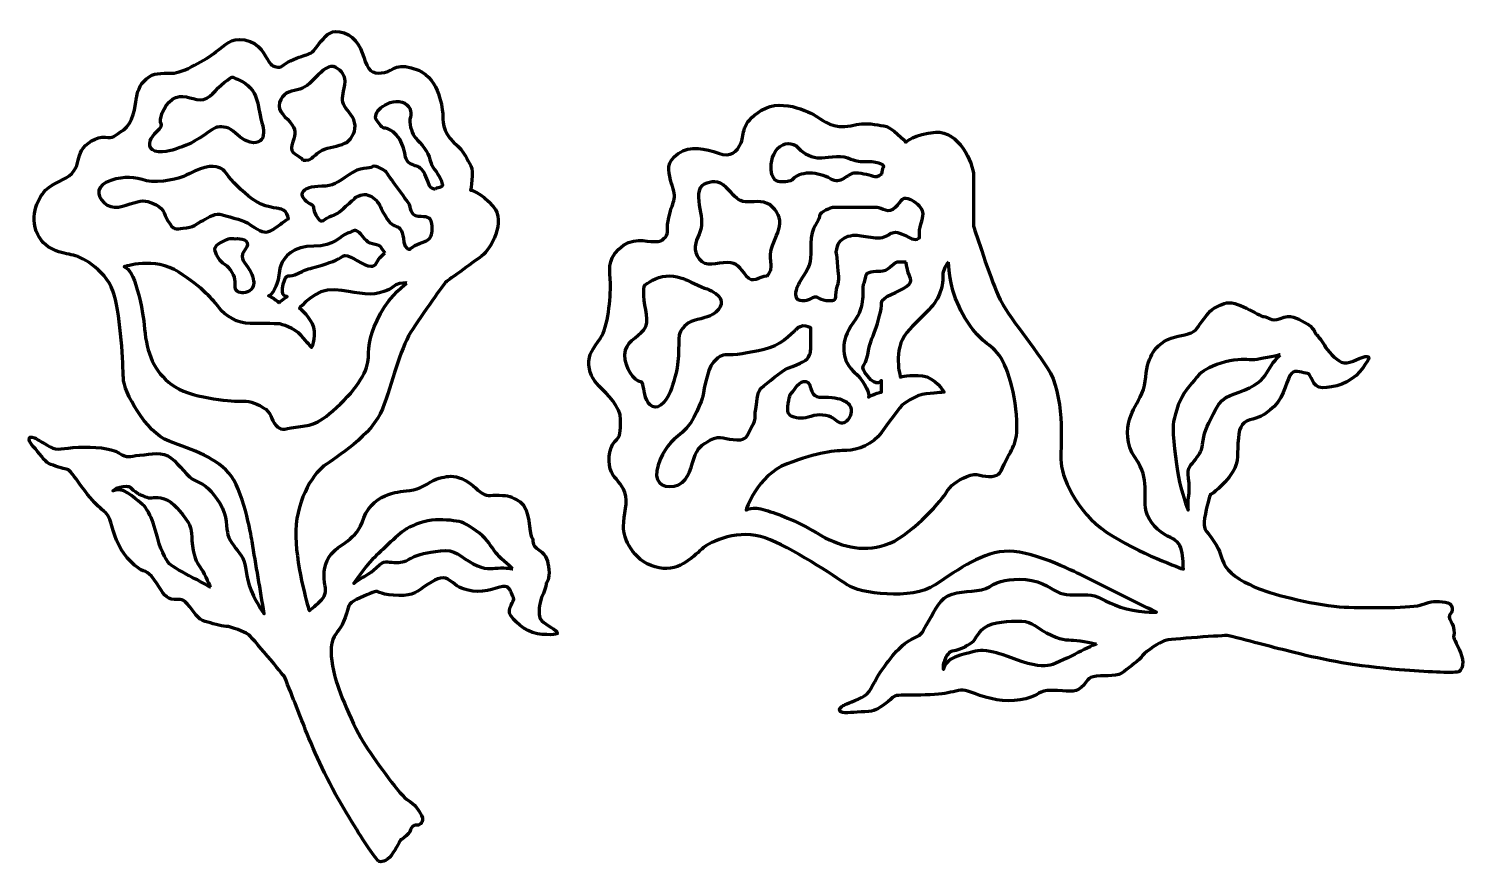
# Model space of a CAD drawing. Header units: centimetres. Extents: x -7.5 to 7.4, y -4 to 4.6.
import ezdxf

# ---------------------------------------------------------------- set-up
doc = ezdxf.new("R2010")
doc.units = ezdxf.units.CM
doc.header["$MEASUREMENT"] = 0
doc.layers.add('Camada 1', color=7, linetype='Continuous')

msp = doc.modelspace()

# ---------------------------------------------------------------- linework, layer by layer
at = {"layer": 'Camada 1', "color": 175, "lineweight": 100}
for points, knots in [([(-3.82638, -3.99632), (-3.82638, -3.99632), (-3.76664, -4.01597), (-3.71242, -3.95565), (-3.71242, -3.95565), (-3.6582, -3.89533), (-3.61007, -3.79042), (-3.59963, -3.77586), (-3.59963, -3.77586), (-3.5892, -3.7613), (-3.57642, -3.76866), (-3.53915, -3.73199), (-3.53915, -3.73199), (-3.50189, -3.69533), (-3.49912, -3.68107), (-3.48413, -3.64745), (-3.48413, -3.64745), (-3.46914, -3.61384), (-3.44891, -3.62365), (-3.42381, -3.62207), (-3.42381, -3.62207), (-3.39871, -3.62049), (-3.34536, -3.58791), (-3.38109, -3.51935), (-3.38109, -3.51935), (-3.41682, -3.45079), (-3.44873, -3.4092), (-3.5225, -3.36298), (-3.5225, -3.36298), (-3.59627, -3.31676), (-3.83627, -2.98346), (-3.96244, -2.79505), (-3.96244, -2.79505), (-4.08861, -2.60663), (-4.25427, -2.19491), (-4.28451, -2.06639), (-4.28451, -2.06639), (-4.31476, -1.93786), (-4.33789, -1.79018), (-4.30071, -1.69672), (-4.30071, -1.69672), (-4.26352, -1.60327), (-4.21519, -1.59271), (-4.17297, -1.4676), (-4.17297, -1.4676), (-4.13074, -1.3425), (-4.15092, -1.32914), (-4.05381, -1.27971), (-4.05381, -1.27971), (-3.95671, -1.23027), (-3.84962, -1.19458), (-3.84962, -1.19458), (-3.84962, -1.19458), (-3.84962, -1.19458), (-3.77492, -1.23486), (-3.61749, -1.23964), (-3.61749, -1.23964), (-3.46006, -1.24442), (-3.4298, -1.19448), (-3.31704, -1.12319), (-3.31704, -1.12319), (-3.20429, -1.05191), (-3.15241, -1.03178), (-3.08188, -1.08559), (-3.08188, -1.08559), (-3.01136, -1.13941), (-2.98578, -1.16985), (-2.84962, -1.19355), (-2.84962, -1.19355), (-2.71345, -1.21726), (-2.56487, -1.13748), (-2.51115, -1.144), (-2.51115, -1.144), (-2.45743, -1.15053), (-2.44629, -1.23342), (-2.42467, -1.26323), (-2.42467, -1.26323), (-2.40305, -1.29304), (-2.51002, -1.37261), (-2.45109, -1.45385), (-2.45109, -1.45385), (-2.39217, -1.53509), (-2.2642, -1.63671), (-2.12768, -1.64266), (-2.12768, -1.64266), (-1.99115, -1.64861), (-1.94014, -1.64659), (-1.98985, -1.60217), (-1.98985, -1.60217), (-2.03956, -1.55776), (-2.14489, -1.51868), (-2.15751, -1.45785), (-2.15751, -1.45785), (-2.17014, -1.39703), (-2.15085, -1.28855), (-2.12454, -1.23798), (-2.12454, -1.23798), (-2.09823, -1.18741), (-2.08627, -1.11225), (-2.08627, -1.11225), (-2.08627, -1.11225), (-2.08627, -1.11225), (-2.0458, -1.0619), (-2.05964, -0.97046), (-2.05964, -0.97046), (-2.07348, -0.87903), (-2.0732, -0.82634), (-2.16122, -0.76771), (-2.16122, -0.76771), (-2.24923, -0.70908), (-2.21119, -0.67098), (-2.2378, -0.6343), (-2.2378, -0.6343), (-2.26441, -0.59762), (-2.25397, -0.33111), (-2.35552, -0.2683), (-2.35552, -0.2683), (-2.45706, -0.20549), (-2.47248, -0.20353), (-2.57347, -0.19937), (-2.57347, -0.19937), (-2.67446, -0.19522), (-2.70656, -0.2185), (-2.77313, -0.16531), (-2.77313, -0.16531), (-2.8397, -0.11212), (-2.89585, -0.04437), (-2.9889, -0.01739), (-2.9889, -0.01739), (-3.08195, 0.00959), (-3.1207, -0.00452), (-3.19861, -0.02254), (-3.19861, -0.02254), (-3.27652, -0.04056), (-3.36285, -0.12416), (-3.46512, -0.14236), (-3.46512, -0.14236), (-3.56739, -0.16055), (-3.63194, -0.15839), (-3.72424, -0.19034), (-3.72424, -0.19034), (-3.81654, -0.2223), (-3.92992, -0.29754), (-3.97799, -0.43388), (-3.97799, -0.43388), (-4.02606, -0.57022), (-4.07396, -0.61196), (-4.14591, -0.67114), (-4.14591, -0.67114), (-4.21787, -0.73033), (-4.28225, -0.75252), (-4.34088, -0.84053), (-4.34088, -0.84053), (-4.39951, -0.92855), (-4.39925, -1.05433), (-4.38289, -1.12994), (-4.38289, -1.12994), (-4.36654, -1.20556), (-4.38367, -1.24948), (-4.43434, -1.30023), (-4.43434, -1.30023), (-4.485, -1.35098), (-4.54691, -1.39588), (-4.54691, -1.39588), (-4.54691, -1.39588), (-4.54691, -1.39588), (-4.67445, -0.97401), (-4.68651, -0.62934), (-4.68651, -0.62934), (-4.69857, -0.28468), (-4.51242, 0.0183), (-4.39319, 0.10478), (-4.39319, 0.10478), (-4.27397, 0.19126), (-3.89008, 0.42423), (-3.78602, 0.69565), (-3.78602, 0.69565), (-3.68197, 0.96707), (-3.6074, 1.30809), (-3.49347, 1.48871), (-3.49347, 1.48871), (-3.37953, 1.66932), (-3.13275, 2.0093), (-3.13275, 2.0093), (-3.13275, 2.0093), (-3.13275, 2.0093), (-2.85302, 2.21219), (-2.75672, 2.28204), (-2.75672, 2.28204), (-2.66042, 2.35189), (-2.50282, 2.64115), (-2.63632, 2.79626), (-2.63632, 2.79626), (-2.76982, 2.95137), (-2.87101, 2.96545), (-2.87101, 2.96545), (-2.87101, 2.96545), (-2.87101, 2.96545), (-2.8339, 3.16033), (-2.86923, 3.21868), (-2.86923, 3.21868), (-2.90456, 3.27703), (-2.92757, 3.36182), (-3.04718, 3.46401), (-3.04718, 3.46401), (-3.1668, 3.56621), (-3.15892, 3.70489), (-3.1599, 3.74967), (-3.1599, 3.74967), (-3.16089, 3.79444), (-3.19421, 4.12018), (-3.41317, 4.2098), (-3.41317, 4.2098), (-3.63214, 4.29941), (-3.67328, 4.20659), (-3.76369, 4.1865), (-3.76369, 4.1865), (-3.85409, 4.16642), (-3.92862, 4.18234), (-3.96471, 4.29963), (-3.96471, 4.29963), (-4.0008, 4.41692), (-4.05186, 4.55484), (-4.18404, 4.59717), (-4.18404, 4.59717), (-4.31622, 4.63951), (-4.36253, 4.57792), (-4.42114, 4.50917), (-4.42114, 4.50917), (-4.47974, 4.44041), (-4.49823, 4.40077), (-4.54188, 4.38135), (-4.54188, 4.38135), (-4.58553, 4.36194), (-4.61703, 4.35953), (-4.70884, 4.32208), (-4.70884, 4.32208), (-4.80064, 4.28463), (-4.82695, 4.23406), (-4.87244, 4.24131), (-4.87244, 4.24131), (-4.91794, 4.24855), (-4.93178, 4.25075), (-4.9692, 4.30234), (-4.9692, 4.30234), (-5.00662, 4.35393), (-5.05246, 4.49914), (-5.21299, 4.52266), (-5.21299, 4.52266), (-5.37352, 4.54619), (-5.41119, 4.47511), (-5.51468, 4.3983), (-5.51468, 4.3983), (-5.61818, 4.32148), (-5.85358, 4.18049), (-5.9726, 4.17814), (-5.9726, 4.17814), (-6.09162, 4.17579), (-6.15804, 4.18533), (-6.23413, 4.12139), (-6.23413, 4.12139), (-6.31022, 4.05746), (-6.3313, 3.97743), (-6.34105, 3.90913), (-6.34105, 3.90913), (-6.35079, 3.84082), (-6.373, 3.65675), (-6.47064, 3.59117), (-6.47064, 3.59117), (-6.56829, 3.52559), (-6.58227, 3.50145), (-6.6642, 3.51551), (-6.6642, 3.51551), (-6.74613, 3.52957), (-6.87441, 3.44352), (-6.90948, 3.37609), (-6.90948, 3.37609), (-6.94456, 3.30867), (-6.93652, 3.24452), (-6.98763, 3.16544), (-6.98763, 3.16544), (-7.03875, 3.08637), (-7.15989, 3.058), (-7.24816, 2.99398), (-7.24816, 2.99398), (-7.33643, 2.92995), (-7.44902, 2.74506), (-7.37806, 2.5411), (-7.37806, 2.5411), (-7.30709, 2.33713), (-7.10179, 2.31458), (-6.99395, 2.29133), (-6.99395, 2.29133), (-6.8861, 2.26808), (-6.63639, 2.11678), (-6.5688, 1.87887), (-6.5688, 1.87887), (-6.50122, 1.64097), (-6.47725, 1.15446), (-6.47493, 1.01618), (-6.47493, 1.01618), (-6.47261, 0.8779), (-6.24594, 0.45444), (-6.00095, 0.36271), (-6.00095, 0.36271), (-5.75596, 0.27099), (-5.49325, 0.1886), (-5.35354, -0.004), (-5.35354, -0.004), (-5.21384, -0.1966), (-5.1399, -0.67483), (-5.1399, -0.67483), (-5.1399, -0.67483), (-5.09745, -0.92631), (-5.05502, -1.17779), (-5.01257, -1.42927), (-5.01257, -1.42927), (-5.01257, -1.42927), (-5.12463, -1.2796), (-5.16818, -1.13274), (-5.16818, -1.13274), (-5.21172, -0.98587), (-5.20286, -0.89196), (-5.25109, -0.82546), (-5.25109, -0.82546), (-5.29931, -0.75897), (-5.36772, -0.67912), (-5.3893, -0.61079), (-5.3893, -0.61079), (-5.41087, -0.54246), (-5.38911, -0.41809), (-5.47387, -0.28193), (-5.47387, -0.28193), (-5.55864, -0.14576), (-5.62597, -0.09153), (-5.72199, -0.05081), (-5.72199, -0.05081), (-5.81802, -0.01008), (-5.88422, 0.11496), (-5.97826, 0.18672), (-5.97826, 0.18672), (-6.0723, 0.25848), (-6.18271, 0.22738), (-6.30413, 0.21629), (-6.30413, 0.21629), (-6.42555, 0.2052), (-6.42705, 0.18313), (-6.51964, 0.23843), (-6.51964, 0.23843), (-6.61224, 0.29374), (-6.77525, 0.30497), (-6.94219, 0.29935), (-6.94219, 0.29935), (-7.10912, 0.29374), (-7.15165, 0.25589), (-7.23531, 0.30369), (-7.23531, 0.30369), (-7.31897, 0.35149), (-7.38743, 0.3928), (-7.38743, 0.3928), (-7.38743, 0.3928), (-7.38743, 0.3928), (-7.45715, 0.42621), (-7.45221, 0.38081), (-7.45221, 0.38081), (-7.44727, 0.33541), (-7.37903, 0.27992), (-7.32249, 0.20197), (-7.32249, 0.20197), (-7.26594, 0.12401), (-7.23533, 0.12523), (-7.14915, 0.09325), (-7.14915, 0.09325), (-7.06298, 0.06128), (-7.06086, 0.0873), (-7.01969, 0.04019), (-7.01969, 0.04019), (-6.97852, -0.00693), (-6.91825, -0.09967), (-6.84547, -0.19035), (-6.84547, -0.19035), (-6.7727, -0.28104), (-6.73193, -0.31795), (-6.67826, -0.363), (-6.67826, -0.363), (-6.62458, -0.40805), (-6.62162, -0.42661), (-6.58154, -0.56388), (-6.58154, -0.56388), (-6.54145, -0.70116), (-6.46877, -0.8303), (-6.35891, -0.92388), (-6.35891, -0.92388), (-6.24905, -1.01745), (-6.23794, -0.9604), (-6.15479, -1.07505), (-6.15479, -1.07505), (-6.07163, -1.18969), (-6.05631, -1.25906), (-5.97386, -1.27624), (-5.97386, -1.27624), (-5.89142, -1.29342), (-5.87326, -1.25575), (-5.80983, -1.32871), (-5.80983, -1.32871), (-5.74641, -1.40168), (-5.69967, -1.49025), (-5.62743, -1.50783), (-5.62743, -1.50783), (-5.55519, -1.52542), (-5.46505, -1.55802), (-5.40841, -1.55892), (-5.40841, -1.55892), (-5.35177, -1.55983), (-5.21732, -1.61977), (-5.18194, -1.6396), (-5.18194, -1.6396), (-5.14656, -1.65942), (-4.80369, -2.07906), (-4.80369, -2.07906), (-4.80369, -2.07906), (-4.71096, -2.30735), (-4.64108, -2.49277), (-4.56994, -2.66776), (-4.56994, -2.66776), (-4.4577, -2.94386), (-4.3423, -3.19401), (-4.12894, -3.54561), (-4.12894, -3.54561), (-3.99812, -3.76121), (-3.877, -3.94479), (-3.82638, -3.99632)], [0, 0, 0, 0, 0.00917431, 0.00917431, 0.00917431, 0.00917431, 0.01834862, 0.01834862, 0.01834862, 0.01834862, 0.02752294, 0.02752294, 0.02752294, 0.02752294, 0.03669725, 0.03669725, 0.03669725, 0.03669725, 0.04587156, 0.04587156, 0.04587156, 0.04587156, 0.05504587, 0.05504587, 0.05504587, 0.05504587, 0.06422018, 0.06422018, 0.06422018, 0.06422018, 0.0733945, 0.0733945, 0.0733945, 0.0733945, 0.08256881, 0.08256881, 0.08256881, 0.08256881, 0.09174312, 0.09174312, 0.09174312, 0.09174312, 0.10091743, 0.10091743, 0.10091743, 0.10091743, 0.11009174, 0.11009174, 0.11009174, 0.11009174, 0.11926606, 0.11926606, 0.11926606, 0.11926606, 0.12844037, 0.12844037, 0.12844037, 0.12844037, 0.13761468, 0.13761468, 0.13761468, 0.13761468, 0.14678899, 0.14678899, 0.14678899, 0.14678899, 0.1559633, 0.1559633, 0.1559633, 0.1559633, 0.16513761, 0.16513761, 0.16513761, 0.16513761, 0.17431193, 0.17431193, 0.17431193, 0.17431193, 0.18348624, 0.18348624, 0.18348624, 0.18348624, 0.19266055, 0.19266055, 0.19266055, 0.19266055, 0.20183486, 0.20183486, 0.20183486, 0.20183486, 0.21100917, 0.21100917, 0.21100917, 0.21100917, 0.22018349, 0.22018349, 0.22018349, 0.22018349, 0.2293578, 0.2293578, 0.2293578, 0.2293578, 0.23853211, 0.23853211, 0.23853211, 0.23853211, 0.24770642, 0.24770642, 0.24770642, 0.24770642, 0.25688073, 0.25688073, 0.25688073, 0.25688073, 0.26605505, 0.26605505, 0.26605505, 0.26605505, 0.27522936, 0.27522936, 0.27522936, 0.27522936, 0.28440367, 0.28440367, 0.28440367, 0.28440367, 0.29357798, 0.29357798, 0.29357798, 0.29357798, 0.30275229, 0.30275229, 0.30275229, 0.30275229, 0.31192661, 0.31192661, 0.31192661, 0.31192661, 0.32110092, 0.32110092, 0.32110092, 0.32110092, 0.33027523, 0.33027523, 0.33027523, 0.33027523, 0.33944954, 0.33944954, 0.33944954, 0.33944954, 0.34862385, 0.34862385, 0.34862385, 0.34862385, 0.35779817, 0.35779817, 0.35779817, 0.35779817, 0.36697248, 0.36697248, 0.36697248, 0.36697248, 0.37614679, 0.37614679, 0.37614679, 0.37614679, 0.3853211, 0.3853211, 0.3853211, 0.3853211, 0.39449541, 0.39449541, 0.39449541, 0.39449541, 0.40366972, 0.40366972, 0.40366972, 0.40366972, 0.41284404, 0.41284404, 0.41284404, 0.41284404, 0.42201835, 0.42201835, 0.42201835, 0.42201835, 0.43119266, 0.43119266, 0.43119266, 0.43119266, 0.44036697, 0.44036697, 0.44036697, 0.44036697, 0.44954128, 0.44954128, 0.44954128, 0.44954128, 0.4587156, 0.4587156, 0.4587156, 0.4587156, 0.46788991, 0.46788991, 0.46788991, 0.46788991, 0.47706422, 0.47706422, 0.47706422, 0.47706422, 0.48623853, 0.48623853, 0.48623853, 0.48623853, 0.49541284, 0.49541284, 0.49541284, 0.49541284, 0.50458716, 0.50458716, 0.50458716, 0.50458716, 0.51376147, 0.51376147, 0.51376147, 0.51376147, 0.52293578, 0.52293578, 0.52293578, 0.52293578, 0.53211009, 0.53211009, 0.53211009, 0.53211009, 0.5412844, 0.5412844, 0.5412844, 0.5412844, 0.55045872, 0.55045872, 0.55045872, 0.55045872, 0.55963303, 0.55963303, 0.55963303, 0.55963303, 0.56880734, 0.56880734, 0.56880734, 0.56880734, 0.57798165, 0.57798165, 0.57798165, 0.57798165, 0.58715596, 0.58715596, 0.58715596, 0.58715596, 0.59633028, 0.59633028, 0.59633028, 0.59633028, 0.60550459, 0.60550459, 0.60550459, 0.60550459, 0.6146789, 0.6146789, 0.6146789, 0.6146789, 0.62385321, 0.62385321, 0.62385321, 0.62385321, 0.63302752, 0.63302752, 0.63302752, 0.63302752, 0.64220183, 0.64220183, 0.64220183, 0.64220183, 0.65137615, 0.65137615, 0.65137615, 0.65137615, 0.66055046, 0.66055046, 0.66055046, 0.66055046, 0.66972477, 0.66972477, 0.66972477, 0.66972477, 0.67889908, 0.67889908, 0.67889908, 0.67889908, 0.68807339, 0.68807339, 0.68807339, 0.68807339, 0.69724771, 0.69724771, 0.69724771, 0.69724771, 0.70642202, 0.70642202, 0.70642202, 0.70642202, 0.71559633, 0.71559633, 0.71559633, 0.71559633, 0.72477064, 0.72477064, 0.72477064, 0.72477064, 0.73394495, 0.73394495, 0.73394495, 0.73394495, 0.74311927, 0.74311927, 0.74311927, 0.74311927, 0.75229358, 0.75229358, 0.75229358, 0.75229358, 0.76146789, 0.76146789, 0.76146789, 0.76146789, 0.7706422, 0.7706422, 0.7706422, 0.7706422, 0.77981651, 0.77981651, 0.77981651, 0.77981651, 0.78899083, 0.78899083, 0.78899083, 0.78899083, 0.79816514, 0.79816514, 0.79816514, 0.79816514, 0.80733945, 0.80733945, 0.80733945, 0.80733945, 0.81651376, 0.81651376, 0.81651376, 0.81651376, 0.82568807, 0.82568807, 0.82568807, 0.82568807, 0.83486239, 0.83486239, 0.83486239, 0.83486239, 0.8440367, 0.8440367, 0.8440367, 0.8440367, 0.85321101, 0.85321101, 0.85321101, 0.85321101, 0.86238532, 0.86238532, 0.86238532, 0.86238532, 0.87155963, 0.87155963, 0.87155963, 0.87155963, 0.88073394, 0.88073394, 0.88073394, 0.88073394, 0.88990826, 0.88990826, 0.88990826, 0.88990826, 0.89908257, 0.89908257, 0.89908257, 0.89908257, 0.90825688, 0.90825688, 0.90825688, 0.90825688, 0.91743119, 0.91743119, 0.91743119, 0.91743119, 0.9266055, 0.9266055, 0.9266055, 0.9266055, 0.93577982, 0.93577982, 0.93577982, 0.93577982, 0.94495413, 0.94495413, 0.94495413, 0.94495413, 0.95412844, 0.95412844, 0.95412844, 0.95412844, 0.96330275, 0.96330275, 0.96330275, 0.96330275, 0.97247706, 0.97247706, 0.97247706, 0.97247706, 0.98165138, 0.98165138, 0.98165138, 0.98165138, 1, 1, 1, 1]), ([(-4.61256, 3.27675), (-4.65747, 3.33866), (-4.7509, 3.33405), (-4.72569, 3.43272), (-4.72569, 3.43272), (-4.70049, 3.5314), (-4.67084, 3.5704), (-4.72572, 3.64606), (-4.72572, 3.64606), (-4.7806, 3.72172), (-4.88239, 3.77736), (-4.85395, 3.87322), (-4.85395, 3.87322), (-4.8255, 3.96909), (-4.75009, 3.99055), (-4.67052, 4.00627), (-4.67052, 4.00627), (-4.59095, 4.022), (-4.53977, 4.06962), (-4.4772, 4.13774), (-4.4772, 4.13774), (-4.41464, 4.20587), (-4.33199, 4.27282), (-4.27164, 4.23786), (-4.27164, 4.23786), (-4.21129, 4.2029), (-4.16159, 4.15609), (-4.17763, 4.0576), (-4.17763, 4.0576), (-4.19368, 3.95912), (-4.21134, 3.91593), (-4.19017, 3.8578), (-4.19017, 3.8578), (-4.16901, 3.79967), (-4.09192, 3.74888), (-4.07453, 3.66701), (-4.07453, 3.66701), (-4.05713, 3.58514), (-4.09839, 3.50447), (-4.15339, 3.46458), (-4.15339, 3.46458), (-4.20839, 3.42468), (-4.31275, 3.41896), (-4.3863, 3.3901), (-4.3863, 3.3901), (-4.45985, 3.36125), (-4.47821, 3.32868), (-4.51865, 3.2976), (-4.51865, 3.2976), (-4.5591, 3.26652), (-4.61256, 3.27675), (-4.61256, 3.27675)], [0, 0, 0, 0, 0.07142857, 0.07142857, 0.07142857, 0.07142857, 0.14285714, 0.14285714, 0.14285714, 0.14285714, 0.21428571, 0.21428571, 0.21428571, 0.21428571, 0.28571429, 0.28571429, 0.28571429, 0.28571429, 0.35714286, 0.35714286, 0.35714286, 0.35714286, 0.42857143, 0.42857143, 0.42857143, 0.42857143, 0.5, 0.5, 0.5, 0.5, 0.57142857, 0.57142857, 0.57142857, 0.57142857, 0.64285714, 0.64285714, 0.64285714, 0.64285714, 0.71428571, 0.71428571, 0.71428571, 0.71428571, 0.78571429, 0.78571429, 0.78571429, 0.78571429, 0.85714286, 0.85714286, 0.85714286, 0.85714286, 1, 1, 1, 1]), ([(-5.02286, 3.53203), (-5.01462, 3.62198), (-5.0348, 3.63534), (-5.05633, 3.7422), (-5.05633, 3.7422), (-5.07785, 3.84905), (-5.07326, 3.85239), (-5.10418, 3.93843), (-5.10418, 3.93843), (-5.1351, 4.02448), (-5.21905, 4.08956), (-5.28889, 4.11588), (-5.28889, 4.11588), (-5.35872, 4.14221), (-5.32736, 4.15446), (-5.42366, 4.08461), (-5.42366, 4.08461), (-5.51996, 4.01476), (-5.57884, 3.89604), (-5.67661, 3.90162), (-5.67661, 3.90162), (-5.77437, 3.90721), (-5.86667, 3.97672), (-5.96581, 3.9083), (-5.96581, 3.9083), (-6.06496, 3.83989), (-6.10745, 3.6866), (-6.08417, 3.6545), (-6.08417, 3.6545), (-6.06089, 3.6224), (-6.12398, 3.58713), (-6.16967, 3.526), (-6.16967, 3.526), (-6.21536, 3.46487), (-6.22393, 3.36938), (-6.10936, 3.36329), (-6.10936, 3.36329), (-5.99479, 3.3572), (-5.93559, 3.39136), (-5.82392, 3.43037), (-5.82392, 3.43037), (-5.71224, 3.46938), (-5.54288, 3.61322), (-5.50818, 3.6174), (-5.50818, 3.6174), (-5.47348, 3.62157), (-5.39863, 3.63037), (-5.33601, 3.57782), (-5.33601, 3.57782), (-5.27339, 3.52526), (-5.21599, 3.46542), (-5.12604, 3.45719), (-5.12604, 3.45719), (-5.03609, 3.44895), (-5.02286, 3.53203), (-5.02286, 3.53203)], [0, 0, 0, 0, 0.06666667, 0.06666667, 0.06666667, 0.06666667, 0.13333333, 0.13333333, 0.13333333, 0.13333333, 0.2, 0.2, 0.2, 0.2, 0.26666667, 0.26666667, 0.26666667, 0.26666667, 0.33333333, 0.33333333, 0.33333333, 0.33333333, 0.4, 0.4, 0.4, 0.4, 0.46666667, 0.46666667, 0.46666667, 0.46666667, 0.53333333, 0.53333333, 0.53333333, 0.53333333, 0.6, 0.6, 0.6, 0.6, 0.66666667, 0.66666667, 0.66666667, 0.66666667, 0.73333333, 0.73333333, 0.73333333, 0.73333333, 0.8, 0.8, 0.8, 0.8, 0.86666667, 0.86666667, 0.86666667, 0.86666667, 1, 1, 1, 1]), ([(-3.23941, 2.97515), (-3.19814, 3.00508), (-3.15569, 2.98757), (-3.16604, 3.02837), (-3.16604, 3.02837), (-3.17638, 3.06916), (-3.18033, 3.08908), (-3.23023, 3.15786), (-3.23023, 3.15786), (-3.28012, 3.22665), (-3.27782, 3.22831), (-3.30198, 3.31227), (-3.30198, 3.31227), (-3.32614, 3.39623), (-3.42291, 3.47899), (-3.45475, 3.52288), (-3.45475, 3.52288), (-3.48658, 3.56677), (-3.51347, 3.66896), (-3.49628, 3.72245), (-3.49628, 3.72245), (-3.47909, 3.77594), (-3.50304, 3.85237), (-3.58191, 3.87909), (-3.58191, 3.87909), (-3.66077, 3.90582), (-3.75788, 3.85637), (-3.80353, 3.81801), (-3.80353, 3.81801), (-3.84919, 3.77965), (-3.87336, 3.72723), (-3.84506, 3.68822), (-3.84506, 3.68822), (-3.81676, 3.64921), (-3.7926, 3.60996), (-3.75507, 3.60647), (-3.75507, 3.60647), (-3.71754, 3.60298), (-3.66577, 3.57502), (-3.62253, 3.5154), (-3.62253, 3.5154), (-3.57929, 3.45579), (-3.56063, 3.3906), (-3.54988, 3.32841), (-3.54988, 3.32841), (-3.53914, 3.26622), (-3.52282, 3.25251), (-3.4778, 3.23145), (-3.4778, 3.23145), (-3.43279, 3.21039), (-3.40186, 3.21358), (-3.37026, 3.17001), (-3.37026, 3.17001), (-3.33866, 3.12645), (-3.30391, 3.03271), (-3.29747, 3.00936), (-3.29747, 3.00936), (-3.29103, 2.986), (-3.23941, 2.97515), (-3.23941, 2.97515)], [0, 0, 0, 0, 0.0625, 0.0625, 0.0625, 0.0625, 0.125, 0.125, 0.125, 0.125, 0.1875, 0.1875, 0.1875, 0.1875, 0.25, 0.25, 0.25, 0.25, 0.3125, 0.3125, 0.3125, 0.3125, 0.375, 0.375, 0.375, 0.375, 0.4375, 0.4375, 0.4375, 0.4375, 0.5, 0.5, 0.5, 0.5, 0.5625, 0.5625, 0.5625, 0.5625, 0.625, 0.625, 0.625, 0.625, 0.6875, 0.6875, 0.6875, 0.6875, 0.75, 0.75, 0.75, 0.75, 0.8125, 0.8125, 0.8125, 0.8125, 0.875, 0.875, 0.875, 0.875, 1, 1, 1, 1]), ([(-4.85815, 2.77324), (-4.85815, 2.77324), (-4.81413, 2.76667), (-4.79188, 2.74082), (-4.79188, 2.74082), (-4.76963, 2.71497), (-4.76265, 2.67105), (-4.76265, 2.67105), (-4.76265, 2.67105), (-4.76265, 2.67105), (-4.81513, 2.63298), (-4.8587, 2.60138), (-4.8587, 2.60138), (-4.90693, 2.56483), (-4.9406, 2.54335), (-4.97032, 2.53492), (-4.97032, 2.53492), (-5.02996, 2.51799), (-5.07373, 2.55362), (-5.18756, 2.62543), (-5.18756, 2.62543), (-5.23744, 2.65559), (-5.41316, 2.69959), (-5.47457, 2.71453), (-5.47457, 2.71453), (-5.53597, 2.72948), (-5.62257, 2.65967), (-5.66336, 2.64408), (-5.66336, 2.64408), (-5.70416, 2.62849), (-5.72126, 2.58453), (-5.82001, 2.57594), (-5.82001, 2.57594), (-5.91876, 2.56736), (-5.93564, 2.53757), (-5.99385, 2.61782), (-5.99385, 2.61782), (-6.05205, 2.69807), (-6.04634, 2.7722), (-6.13521, 2.81271), (-6.13521, 2.81271), (-6.22408, 2.85322), (-6.26404, 2.86973), (-6.36488, 2.83508), (-6.36488, 2.83508), (-6.46572, 2.80042), (-6.59113, 2.75144), (-6.67537, 2.8338), (-6.67537, 2.8338), (-6.75961, 2.91617), (-6.75739, 3.01925), (-6.60593, 3.06612), (-6.60593, 3.06612), (-6.45448, 3.11299), (-6.36498, 3.10093), (-6.23314, 3.06359), (-6.23314, 3.06359), (-6.1013, 3.02624), (-5.86201, 3.10184), (-5.86201, 3.10184), (-5.86201, 3.10184), (-5.86201, 3.10184), (-5.63293, 3.22251), (-5.54243, 3.21117), (-5.54243, 3.21117), (-5.45193, 3.19983), (-5.43863, 3.18149), (-5.39871, 3.12646), (-5.39871, 3.12646), (-5.3588, 3.07143), (-5.24288, 2.95256), (-5.13428, 2.87037), (-5.13428, 2.87037), (-5.02568, 2.78819), (-4.85815, 2.77324), (-4.85815, 2.77324)], [0, 0, 0, 0, 0.05, 0.05, 0.05, 0.05, 0.1, 0.1, 0.1, 0.1, 0.15, 0.15, 0.15, 0.15, 0.2, 0.2, 0.2, 0.2, 0.25, 0.25, 0.25, 0.25, 0.3, 0.3, 0.3, 0.3, 0.35, 0.35, 0.35, 0.35, 0.4, 0.4, 0.4, 0.4, 0.45, 0.45, 0.45, 0.45, 0.5, 0.5, 0.5, 0.5, 0.55, 0.55, 0.55, 0.55, 0.6, 0.6, 0.6, 0.6, 0.65, 0.65, 0.65, 0.65, 0.7, 0.7, 0.7, 0.7, 0.75, 0.75, 0.75, 0.75, 0.8, 0.8, 0.8, 0.8, 0.85, 0.85, 0.85, 0.85, 0.9, 0.9, 0.9, 0.9, 1, 1, 1, 1]), ([(-4.54738, 2.98933), (-4.51641, 2.9975), (-4.47228, 3.00543), (-4.4163, 3.00617), (-4.4163, 3.00617), (-4.29792, 3.00774), (-4.25436, 3.03934), (-4.13513, 3.12582), (-4.13513, 3.12582), (-4.0159, 3.2123), (-3.92191, 3.18403), (-3.88752, 3.20897), (-3.88752, 3.20897), (-3.85313, 3.23392), (-3.75456, 3.16074), (-3.75456, 3.16074), (-3.75456, 3.16074), (-3.75456, 3.16074), (-3.70178, 3.08798), (-3.6525, 3.02003), (-3.6525, 3.02003), (-3.60322, 2.95209), (-3.53467, 2.85758), (-3.51171, 2.82594), (-3.51171, 2.82594), (-3.48876, 2.79429), (-3.50295, 2.70289), (-3.41529, 2.693), (-3.41529, 2.693), (-3.32763, 2.6831), (-3.28864, 2.70171), (-3.27334, 2.61791), (-3.27334, 2.61791), (-3.25805, 2.53411), (-3.28602, 2.48583), (-3.28602, 2.48583), (-3.28602, 2.48583), (-3.28602, 2.48583), (-3.2969, 2.44295), (-3.37315, 2.42264), (-3.37315, 2.42264), (-3.44939, 2.40232), (-3.50631, 2.35054), (-3.50631, 2.35054), (-3.50631, 2.35054), (-3.50631, 2.35054), (-3.55432, 2.35155), (-3.56254, 2.42565), (-3.56254, 2.42565), (-3.58795, 2.65477), (-3.65417, 2.53988), (-3.73641, 2.66295), (-3.73641, 2.66295), (-3.75857, 2.69611), (-3.79705, 2.77202), (-3.81547, 2.8091), (-3.81547, 2.8091), (-3.83717, 2.8528), (-3.88433, 2.89975), (-3.93824, 2.91502), (-3.93824, 2.91502), (-3.96277, 2.92196), (-3.98869, 2.92236), (-4.01425, 2.91289), (-4.01425, 2.91289), (-4.09332, 2.88004), (-4.03576, 2.90778), (-4.13207, 2.82743), (-4.13207, 2.82743), (-4.22838, 2.74708), (-4.24097, 2.71695), (-4.31492, 2.6983), (-4.31492, 2.6983), (-4.38887, 2.67966), (-4.41505, 2.59997), (-4.45967, 2.68079), (-4.45967, 2.68079), (-4.51448, 2.75422), (-4.4906, 2.78614), (-4.51094, 2.80816), (-4.51094, 2.80816), (-4.52613, 2.82459), (-4.56848, 2.82867), (-4.60703, 2.88183), (-4.60703, 2.88183), (-4.64808, 2.93842), (-4.59217, 2.97753), (-4.54738, 2.98933)], [0, 0, 0, 0, 0.04347826, 0.04347826, 0.04347826, 0.04347826, 0.08695652, 0.08695652, 0.08695652, 0.08695652, 0.13043478, 0.13043478, 0.13043478, 0.13043478, 0.17391304, 0.17391304, 0.17391304, 0.17391304, 0.2173913, 0.2173913, 0.2173913, 0.2173913, 0.26086957, 0.26086957, 0.26086957, 0.26086957, 0.30434783, 0.30434783, 0.30434783, 0.30434783, 0.34782609, 0.34782609, 0.34782609, 0.34782609, 0.39130435, 0.39130435, 0.39130435, 0.39130435, 0.43478261, 0.43478261, 0.43478261, 0.43478261, 0.47826087, 0.47826087, 0.47826087, 0.47826087, 0.52173913, 0.52173913, 0.52173913, 0.52173913, 0.56521739, 0.56521739, 0.56521739, 0.56521739, 0.60869565, 0.60869565, 0.60869565, 0.60869565, 0.65217391, 0.65217391, 0.65217391, 0.65217391, 0.69565217, 0.69565217, 0.69565217, 0.69565217, 0.73913043, 0.73913043, 0.73913043, 0.73913043, 0.7826087, 0.7826087, 0.7826087, 0.7826087, 0.82608696, 0.82608696, 0.82608696, 0.82608696, 0.86956522, 0.86956522, 0.86956522, 0.86956522, 0.91304348, 0.91304348, 0.91304348, 0.91304348, 1, 1, 1, 1]), ([(-3.76124, 2.31618), (-3.76124, 2.31618), (-3.75834, 2.32179), (-3.80964, 2.26708), (-3.80964, 2.26708), (-3.86093, 2.21238), (-3.84948, 2.15799), (-3.93684, 2.18196), (-3.93684, 2.18196), (-4.02421, 2.20592), (-4.14677, 2.317), (-4.19722, 2.28042), (-4.19722, 2.28042), (-4.24766, 2.24383), (-4.34034, 2.20757), (-4.45075, 2.17647), (-4.45075, 2.17647), (-4.56116, 2.14538), (-4.54278, 2.15871), (-4.65699, 2.10386), (-4.65699, 2.10386), (-4.7712, 2.04902), (-4.77785, 2.12117), (-4.81522, 1.9891), (-4.81522, 1.9891), (-4.85258, 1.85702), (-4.77387, 1.86215), (-4.77387, 1.86215), (-4.77387, 1.86215), (-4.77387, 1.86215), (-4.81197, 1.83452), (-4.82789, 1.82297), (-4.82789, 1.82297), (-4.8438, 1.81143), (-4.85985, 1.79978), (-4.85985, 1.79978), (-4.85985, 1.79978), (-4.85985, 1.79978), (-4.88248, 1.82133), (-4.91192, 1.84021), (-4.91192, 1.84021), (-4.94136, 1.8591), (-4.96811, 1.86944), (-4.96811, 1.86944), (-4.96811, 1.86944), (-4.96811, 1.86944), (-4.94136, 1.8591), (-4.89374, 1.96712), (-4.89374, 1.96712), (-4.84613, 2.07514), (-4.87214, 2.09652), (-4.84099, 2.18384), (-4.84099, 2.18384), (-4.80985, 2.27116), (-4.71028, 2.38712), (-4.49787, 2.38373), (-4.49787, 2.38373), (-4.28546, 2.38034), (-4.22471, 2.49438), (-4.14784, 2.51865), (-4.14784, 2.51865), (-4.07096, 2.54292), (-4.0735, 2.56572), (-4.02704, 2.52579), (-4.02704, 2.52579), (-3.98058, 2.48585), (-3.96129, 2.42302), (-3.88954, 2.40858), (-3.88954, 2.40858), (-3.81779, 2.39414), (-3.81604, 2.3919), (-3.80107, 2.37127), (-3.80107, 2.37127), (-3.7861, 2.35063), (-3.76124, 2.31618), (-3.76124, 2.31618)], [0, 0, 0, 0, 0.05, 0.05, 0.05, 0.05, 0.1, 0.1, 0.1, 0.1, 0.15, 0.15, 0.15, 0.15, 0.2, 0.2, 0.2, 0.2, 0.25, 0.25, 0.25, 0.25, 0.3, 0.3, 0.3, 0.3, 0.35, 0.35, 0.35, 0.35, 0.4, 0.4, 0.4, 0.4, 0.45, 0.45, 0.45, 0.45, 0.5, 0.5, 0.5, 0.5, 0.55, 0.55, 0.55, 0.55, 0.6, 0.6, 0.6, 0.6, 0.65, 0.65, 0.65, 0.65, 0.7, 0.7, 0.7, 0.7, 0.75, 0.75, 0.75, 0.75, 0.8, 0.8, 0.8, 0.8, 0.85, 0.85, 0.85, 0.85, 0.9, 0.9, 0.9, 0.9, 1, 1, 1, 1]), ([(-5.12692, 2.03529), (-5.12692, 2.03529), (-5.13192, 2.09528), (-5.18348, 2.16636), (-5.18348, 2.16636), (-5.23503, 2.23744), (-5.27376, 2.27583), (-5.21014, 2.34997), (-5.21014, 2.34997), (-5.14652, 2.42411), (-5.22249, 2.46698), (-5.29163, 2.46232), (-5.29163, 2.46232), (-5.36076, 2.45766), (-5.35445, 2.47975), (-5.42325, 2.44383), (-5.42325, 2.44383), (-5.49206, 2.40791), (-5.53578, 2.38671), (-5.52189, 2.33379), (-5.52189, 2.33379), (-5.50801, 2.28088), (-5.47933, 2.23169), (-5.42044, 2.19393), (-5.42044, 2.19393), (-5.36156, 2.15616), (-5.3143, 2.07147), (-5.31452, 2.01882), (-5.31452, 2.01882), (-5.31473, 1.96618), (-5.32084, 1.93599), (-5.29201, 1.91554), (-5.29201, 1.91554), (-5.26318, 1.8951), (-5.19407, 1.89274), (-5.14947, 1.93559), (-5.14947, 1.93559), (-5.10487, 1.97843), (-5.12692, 2.03529), (-5.12692, 2.03529)], [0, 0, 0, 0, 0.09090909, 0.09090909, 0.09090909, 0.09090909, 0.18181818, 0.18181818, 0.18181818, 0.18181818, 0.27272727, 0.27272727, 0.27272727, 0.27272727, 0.36363636, 0.36363636, 0.36363636, 0.36363636, 0.45454545, 0.45454545, 0.45454545, 0.45454545, 0.54545455, 0.54545455, 0.54545455, 0.54545455, 0.63636364, 0.63636364, 0.63636364, 0.63636364, 0.72727273, 0.72727273, 0.72727273, 0.72727273, 0.81818182, 0.81818182, 0.81818182, 0.81818182, 1, 1, 1, 1]), ([(-3.53341, 2.00207), (-3.53341, 2.00207), (-3.70308, 1.879), (-3.80703, 1.68463), (-3.80703, 1.68463), (-3.91099, 1.49026), (-3.9324, 1.35576), (-3.93214, 1.22997), (-3.93214, 1.22997), (-3.93189, 1.10419), (-4.03745, 0.91565), (-4.26139, 0.71122), (-4.26139, 0.71122), (-4.48534, 0.5068), (-4.54217, 0.53207), (-4.68589, 0.50831), (-4.68589, 0.50831), (-4.82961, 0.48454), (-4.83419, 0.46673), (-4.89183, 0.52689), (-4.89183, 0.52689), (-4.94946, 0.58706), (-4.9333, 0.66127), (-5.02653, 0.71262), (-5.02653, 0.71262), (-5.11977, 0.76397), (-5.1716, 0.78235), (-5.26969, 0.77769), (-5.26969, 0.77769), (-5.36778, 0.77303), (-5.79152, 0.81209), (-5.9746, 0.94873), (-5.9746, 0.94873), (-6.15769, 1.08536), (-6.2322, 1.27976), (-6.25439, 1.52261), (-6.25439, 1.52261), (-6.27657, 1.76545), (-6.32138, 1.90441), (-6.36079, 2.02629), (-6.36079, 2.02629), (-6.4002, 2.14816), (-6.46556, 2.17074), (-6.46556, 2.17074), (-6.46556, 2.17074), (-6.46556, 2.17074), (-6.15221, 2.27904), (-5.90044, 2.11525), (-5.90044, 2.11525), (-5.64867, 1.95145), (-5.53908, 1.82449), (-5.48087, 1.74424), (-5.48087, 1.74424), (-5.42267, 1.66399), (-5.28851, 1.58034), (-5.15905, 1.58277), (-5.15905, 1.58277), (-5.02959, 1.58519), (-4.84668, 1.5779), (-4.84668, 1.5779), (-4.84668, 1.5779), (-4.84668, 1.5779), (-4.69666, 1.53625), (-4.62992, 1.45869), (-4.62992, 1.45869), (-4.56317, 1.38114), (-4.52199, 1.33402), (-4.52199, 1.33402), (-4.52199, 1.33402), (-4.52199, 1.33402), (-4.46017, 1.48035), (-4.51689, 1.58267), (-4.51689, 1.58267), (-4.57361, 1.68499), (-4.6458, 1.7411), (-4.6458, 1.7411), (-4.6458, 1.7411), (-4.6458, 1.7411), (-4.48497, 1.94873), (-4.2807, 1.93243), (-4.2807, 1.93243), (-4.07643, 1.91614), (-3.94531, 1.86077), (-3.81552, 1.89892), (-3.81552, 1.89892), (-3.68573, 1.93708), (-3.6882, 1.95978), (-3.6459, 1.98347), (-3.6459, 1.98347), (-3.60359, 2.00715), (-3.53341, 2.00207), (-3.53341, 2.00207)], [0, 0, 0, 0, 0.04166667, 0.04166667, 0.04166667, 0.04166667, 0.08333333, 0.08333333, 0.08333333, 0.08333333, 0.125, 0.125, 0.125, 0.125, 0.16666667, 0.16666667, 0.16666667, 0.16666667, 0.20833333, 0.20833333, 0.20833333, 0.20833333, 0.25, 0.25, 0.25, 0.25, 0.29166667, 0.29166667, 0.29166667, 0.29166667, 0.33333333, 0.33333333, 0.33333333, 0.33333333, 0.375, 0.375, 0.375, 0.375, 0.41666667, 0.41666667, 0.41666667, 0.41666667, 0.45833333, 0.45833333, 0.45833333, 0.45833333, 0.5, 0.5, 0.5, 0.5, 0.54166667, 0.54166667, 0.54166667, 0.54166667, 0.58333333, 0.58333333, 0.58333333, 0.58333333, 0.625, 0.625, 0.625, 0.625, 0.66666667, 0.66666667, 0.66666667, 0.66666667, 0.70833333, 0.70833333, 0.70833333, 0.70833333, 0.75, 0.75, 0.75, 0.75, 0.79166667, 0.79166667, 0.79166667, 0.79166667, 0.83333333, 0.83333333, 0.83333333, 0.83333333, 0.875, 0.875, 0.875, 0.875, 0.91666667, 0.91666667, 0.91666667, 0.91666667, 1, 1, 1, 1]), ([(-5.57048, -1.15348), (-5.57048, -1.15348), (-5.63007, -1.01825), (-5.66603, -0.96385), (-5.66603, -0.96385), (-5.70199, -0.90945), (-5.73817, -0.86921), (-5.75735, -0.72216), (-5.75735, -0.72216), (-5.77654, -0.57511), (-5.75053, -0.54343), (-5.8296, -0.43924), (-5.8296, -0.43924), (-5.90868, -0.33504), (-5.99102, -0.24081), (-6.08597, -0.2257), (-6.08597, -0.2257), (-6.18091, -0.21058), (-6.18595, -0.24223), (-6.25401, -0.21111), (-6.25401, -0.21111), (-6.32207, -0.18), (-6.27838, -0.21129), (-6.34953, -0.16143), (-6.34953, -0.16143), (-6.42069, -0.11157), (-6.39799, -0.1091), (-6.44213, -0.10613), (-6.44213, -0.10613), (-6.48628, -0.10315), (-6.5467, -0.12598), (-6.5467, -0.12598), (-6.5467, -0.12598), (-6.5467, -0.12598), (-6.58568, -0.15426), (-6.58568, -0.15426), (-6.58568, -0.15426), (-6.58568, -0.15426), (-6.50336, -0.10855), (-6.3904, -0.20157), (-6.3904, -0.20157), (-6.27744, -0.29459), (-6.25932, -0.29544), (-6.21527, -0.37547), (-6.21527, -0.37547), (-6.17122, -0.45549), (-6.15948, -0.50064), (-6.1185, -0.64878), (-6.1185, -0.64878), (-6.07753, -0.79693), (-6.01954, -0.89134), (-5.97815, -0.9243), (-5.97815, -0.9243), (-5.93675, -0.95726), (-5.79857, -1.03199), (-5.7328, -1.06477), (-5.7328, -1.06477), (-5.66703, -1.09754), (-5.57048, -1.15348), (-5.57048, -1.15348)], [0, 0, 0, 0, 0.0625, 0.0625, 0.0625, 0.0625, 0.125, 0.125, 0.125, 0.125, 0.1875, 0.1875, 0.1875, 0.1875, 0.25, 0.25, 0.25, 0.25, 0.3125, 0.3125, 0.3125, 0.3125, 0.375, 0.375, 0.375, 0.375, 0.4375, 0.4375, 0.4375, 0.4375, 0.5, 0.5, 0.5, 0.5, 0.5625, 0.5625, 0.5625, 0.5625, 0.625, 0.625, 0.625, 0.625, 0.6875, 0.6875, 0.6875, 0.6875, 0.75, 0.75, 0.75, 0.75, 0.8125, 0.8125, 0.8125, 0.8125, 0.875, 0.875, 0.875, 0.875, 1, 1, 1, 1]), ([(-2.43344, -0.96169), (-2.43344, -0.96169), (-2.50631, -0.94806), (-2.58629, -0.95358), (-2.58629, -0.95358), (-2.66626, -0.9591), (-2.71615, -0.97779), (-2.84523, -0.91046), (-2.84523, -0.91046), (-2.97432, -0.84313), (-3.03288, -0.74913), (-3.18371, -0.77455), (-3.18371, -0.77455), (-3.33454, -0.79998), (-3.40201, -0.80343), (-3.48662, -0.85081), (-3.48662, -0.85081), (-3.57123, -0.89818), (-3.59101, -0.89503), (-3.66411, -0.89556), (-3.66411, -0.89556), (-3.73721, -0.8961), (-3.76049, -0.864), (-3.84681, -0.9476), (-3.84681, -0.9476), (-3.93313, -1.03121), (-3.98216, -1.0408), (-4.02114, -1.06907), (-4.02114, -1.06907), (-4.06011, -1.09735), (-4.08304, -1.11398), (-4.08304, -1.11398), (-4.08304, -1.11398), (-4.08304, -1.11398), (-3.97489, -0.94952), (-3.88793, -0.86196), (-3.88793, -0.86196), (-3.80098, -0.7744), (-3.59561, -0.57995), (-3.531, -0.54358), (-3.531, -0.54358), (-3.4664, -0.50722), (-3.33473, -0.4572), (-3.23497, -0.45483), (-3.23497, -0.45483), (-3.13522, -0.45245), (-3.0209, -0.46052), (-2.96511, -0.47954), (-2.96511, -0.47954), (-2.90932, -0.49856), (-2.7876, -0.57473), (-2.72188, -0.64603), (-2.72188, -0.64603), (-2.65617, -0.71733), (-2.63603, -0.76921), (-2.59256, -0.81466), (-2.59256, -0.81466), (-2.5491, -0.86012), (-2.43344, -0.96169), (-2.43344, -0.96169)], [0, 0, 0, 0, 0.0625, 0.0625, 0.0625, 0.0625, 0.125, 0.125, 0.125, 0.125, 0.1875, 0.1875, 0.1875, 0.1875, 0.25, 0.25, 0.25, 0.25, 0.3125, 0.3125, 0.3125, 0.3125, 0.375, 0.375, 0.375, 0.375, 0.4375, 0.4375, 0.4375, 0.4375, 0.5, 0.5, 0.5, 0.5, 0.5625, 0.5625, 0.5625, 0.5625, 0.625, 0.625, 0.625, 0.625, 0.6875, 0.6875, 0.6875, 0.6875, 0.75, 0.75, 0.75, 0.75, 0.8125, 0.8125, 0.8125, 0.8125, 0.875, 0.875, 0.875, 0.875, 1, 1, 1, 1])]:
    msp.add_open_spline(points, degree=3, knots=knots, dxfattribs=at)
at = {"layer": 'Camada 1', "color": 250, "lineweight": 100}
for points, knots in [([(7.38317, -2.0315), (7.38317, -2.0315), (7.4408, -1.98987), (7.42159, -1.90021), (7.42159, -1.90021), (7.40238, -1.81055), (7.33833, -1.69687), (7.33193, -1.67766), (7.33193, -1.67766), (7.32553, -1.65844), (7.34075, -1.65163), (7.33193, -1.59319), (7.33193, -1.59319), (7.32311, -1.53476), (7.3119, -1.52275), (7.29109, -1.48673), (7.29109, -1.48673), (7.27028, -1.4507), (7.29269, -1.43869), (7.3079, -1.41468), (7.3079, -1.41468), (7.32311, -1.39066), (7.32871, -1.32021), (7.24225, -1.3074), (7.24225, -1.3074), (7.1558, -1.29459), (7.09656, -1.29619), (7.00529, -1.33301), (7.00529, -1.33301), (6.91403, -1.36984), (6.44972, -1.36824), (6.19355, -1.35863), (6.19355, -1.35863), (5.93737, -1.34903), (5.45064, -1.22734), (5.31295, -1.1697), (5.31295, -1.1697), (5.17525, -1.11207), (5.02475, -1.03522), (4.96391, -0.93915), (4.96391, -0.93915), (4.90307, -0.84309), (4.92548, -0.79186), (4.83903, -0.67017), (4.83903, -0.67017), (4.75257, -0.54849), (4.72695, -0.55809), (4.74617, -0.43641), (4.74617, -0.43641), (4.76538, -0.31473), (4.8038, -0.19305), (4.8038, -0.19305), (4.8038, -0.19305), (4.8038, -0.19305), (4.89026, -0.15142), (4.99913, -0.01053), (4.99913, -0.01053), (5.108, 0.13037), (5.08238, 0.19121), (5.09199, 0.34171), (5.09199, 0.34171), (5.1016, 0.49221), (5.11761, 0.55305), (5.21367, 0.58187), (5.21367, 0.58187), (5.30973, 0.61069), (5.35456, 0.61389), (5.46664, 0.72276), (5.46664, 0.72276), (5.57871, 0.83164), (5.60433, 1.02057), (5.64596, 1.0654), (5.64596, 1.0654), (5.68759, 1.11022), (5.77085, 1.0654), (5.81247, 1.0654), (5.81247, 1.0654), (5.8541, 1.0654), (5.85592, 0.91468), (5.96937, 0.91468), (5.96937, 0.91468), (6.08283, 0.91468), (6.26076, 0.96433), (6.35683, 1.08532), (6.35683, 1.08532), (6.4529, 1.20631), (6.48491, 1.25434), (6.41127, 1.23833), (6.41127, 1.23833), (6.33762, 1.22232), (6.23195, 1.15187), (6.1679, 1.18069), (6.1679, 1.18069), (6.10386, 1.20951), (6.0174, 1.29917), (5.98858, 1.35681), (5.98858, 1.35681), (5.95976, 1.41445), (5.89893, 1.47529), (5.89893, 1.47529), (5.89893, 1.47529), (5.89893, 1.47529), (5.87971, 1.54574), (5.78685, 1.59377), (5.78685, 1.59377), (5.69398, 1.6418), (5.64595, 1.67703), (5.53388, 1.6354), (5.53388, 1.6354), (5.4218, 1.59377), (5.41219, 1.65387), (5.36096, 1.65387), (5.36096, 1.65387), (5.30973, 1.65387), (5.07277, 1.84032), (4.94789, 1.78908), (4.94789, 1.78908), (4.823, 1.73785), (4.81098, 1.72504), (4.74014, 1.63538), (4.74014, 1.63538), (4.6693, 1.54572), (4.6693, 1.50089), (4.57644, 1.47527), (4.57644, 1.47527), (4.48358, 1.44966), (4.38431, 1.44325), (4.29785, 1.37601), (4.29785, 1.37601), (4.2114, 1.30876), (4.19859, 1.26393), (4.16336, 1.18068), (4.16336, 1.18068), (4.12814, 1.09742), (4.14734, 0.96293), (4.09611, 0.85726), (4.09611, 0.85726), (4.04488, 0.75159), (4.00005, 0.69395), (3.96803, 0.58828), (3.96803, 0.58828), (3.936, 0.4826), (3.92959, 0.3289), (4.02246, 0.19441), (4.02246, 0.19441), (4.11532, 0.05992), (4.12172, -0.01162), (4.12812, -0.11675), (4.12812, -0.11675), (4.13453, -0.22188), (4.1121, -0.29552), (4.15372, -0.4076), (4.15372, -0.4076), (4.19535, -0.51967), (4.31063, -0.60293), (4.39068, -0.63815), (4.39068, -0.63815), (4.47074, -0.67338), (4.49956, -0.71821), (4.51237, -0.79826), (4.51237, -0.79826), (4.52518, -0.87831), (4.52518, -0.96477), (4.52518, -0.96477), (4.52518, -0.96477), (4.52518, -0.96477), (4.05445, -0.80146), (3.73104, -0.58372), (3.73104, -0.58372), (3.40762, -0.36597), (3.25392, 0.00548), (3.25392, 0.172), (3.25392, 0.172), (3.25392, 0.33851), (3.29554, 0.84445), (3.11622, 1.11983), (3.11622, 1.11983), (2.93691, 1.39522), (2.67433, 1.68982), (2.58467, 1.91397), (2.58467, 1.91397), (2.49501, 2.13812), (2.3477, 2.58962), (2.3477, 2.58962), (2.3477, 2.58962), (2.3477, 2.58962), (2.3477, 2.98029), (2.3477, 3.11478), (2.3477, 3.11478), (2.3477, 3.24926), (2.1876, 3.58549), (1.95704, 3.56628), (1.95704, 3.56628), (1.72649, 3.54707), (1.64644, 3.46381), (1.64644, 3.46381), (1.64644, 3.46381), (1.64644, 3.46381), (1.49273, 3.62713), (1.41588, 3.63353), (1.41588, 3.63353), (1.33902, 3.63993), (1.24616, 3.67516), (1.07325, 3.63353), (1.07325, 3.63353), (0.90033, 3.5919), (0.77865, 3.69116), (0.73702, 3.71998), (0.73702, 3.71998), (0.69539, 3.7488), (0.37518, 3.93452), (0.14783, 3.79363), (0.14783, 3.79363), (-0.07952, 3.65274), (-0.02189, 3.55347), (-0.06351, 3.45741), (-0.06351, 3.45741), (-0.10514, 3.36134), (-0.16918, 3.3037), (-0.30047, 3.34853), (-0.30047, 3.34853), (-0.43176, 3.39336), (-0.59187, 3.43818), (-0.71835, 3.34532), (-0.71835, 3.34532), (-0.84483, 3.25246), (-0.81921, 3.16919), (-0.79519, 3.06993), (-0.79519, 3.06993), (-0.77117, 2.97066), (-0.74716, 2.92743), (-0.75837, 2.8746), (-0.75837, 2.8746), (-0.76958, 2.82176), (-0.78828, 2.79134), (-0.81495, 2.68247), (-0.81495, 2.68247), (-0.84162, 2.57359), (-0.8128, 2.51596), (-0.84963, 2.47913), (-0.84963, 2.47913), (-0.88645, 2.44231), (-0.89766, 2.4311), (-0.96971, 2.4311), (-0.96971, 2.4311), (-1.04176, 2.4311), (-1.20507, 2.48554), (-1.33315, 2.35425), (-1.33315, 2.35425), (-1.46123, 2.22296), (-1.42119, 2.14131), (-1.4196, 1.99561), (-1.4196, 1.99561), (-1.418, 1.84991), (-1.44522, 1.5409), (-1.52207, 1.43043), (-1.52207, 1.43043), (-1.59892, 1.31995), (-1.65174, 1.2655), (-1.64374, 1.15343), (-1.64374, 1.15343), (-1.63574, 1.04135), (-1.5765, 0.96894), (-1.52046, 0.91468), (-1.52046, 0.91468), (-1.46442, 0.86043), (-1.31071, 0.71793), (-1.31551, 0.58504), (-1.31551, 0.58504), (-1.32032, 0.45215), (-1.30751, 0.42333), (-1.37475, 0.35769), (-1.37475, 0.35769), (-1.442, 0.29204), (-1.4484, 0.11753), (-1.40998, 0.04068), (-1.40998, 0.04068), (-1.37155, -0.03617), (-1.30751, -0.07139), (-1.26908, -0.17066), (-1.26908, -0.17066), (-1.23066, -0.26992), (-1.2851, -0.39961), (-1.2851, -0.52289), (-1.2851, -0.52289), (-1.2851, -0.64617), (-1.19064, -0.87192), (-0.95688, -0.94237), (-0.95688, -0.94237), (-0.72312, -1.01282), (-0.56621, -0.8399), (-0.47335, -0.75665), (-0.47335, -0.75665), (-0.38049, -0.67339), (-0.07627, -0.5453), (0.1863, -0.64136), (0.1863, -0.64136), (0.44887, -0.73743), (0.90999, -1.03843), (1.03808, -1.12809), (1.03808, -1.12809), (1.16616, -1.21775), (1.70413, -1.2914), (1.95069, -1.12809), (1.95069, -1.12809), (2.19726, -0.96478), (2.44703, -0.77905), (2.71602, -0.77905), (2.71602, -0.77905), (2.985, -0.77905), (3.47172, -1.02882), (3.47172, -1.02882), (3.47172, -1.02882), (3.73003, -1.1569), (3.98833, -1.28499), (4.24664, -1.41307), (4.24664, -1.41307), (4.24664, -1.41307), (4.0353, -1.41627), (3.87199, -1.35864), (3.87199, -1.35864), (3.70868, -1.301), (3.62863, -1.23055), (3.53576, -1.23055), (3.53576, -1.23055), (3.4429, -1.23055), (3.32442, -1.24015), (3.24757, -1.21454), (3.24757, -1.21454), (3.17072, -1.18892), (3.07135, -1.08645), (2.89048, -1.07364), (2.89048, -1.07364), (2.70961, -1.06083), (2.61529, -1.08645), (2.51428, -1.1473), (2.51428, -1.1473), (2.41327, -1.20814), (2.2549, -1.18572), (2.12681, -1.22415), (2.12681, -1.22415), (1.99872, -1.26257), (1.95389, -1.38425), (1.88345, -1.50273), (1.88345, -1.50273), (1.813, -1.62121), (1.83221, -1.63723), (1.72014, -1.68526), (1.72014, -1.68526), (1.60806, -1.73328), (1.48958, -1.87501), (1.38391, -2.0315), (1.38391, -2.0315), (1.27824, -2.18799), (1.28465, -2.25204), (1.18538, -2.29686), (1.18538, -2.29686), (1.08611, -2.34169), (1.00286, -2.37692), (1.00286, -2.37692), (1.00286, -2.37692), (1.00286, -2.37692), (0.92601, -2.41855), (0.97083, -2.44416), (0.97083, -2.44416), (1.01566, -2.46978), (1.11173, -2.44416), (1.2206, -2.44416), (1.2206, -2.44416), (1.32947, -2.44416), (1.34868, -2.41534), (1.43514, -2.3577), (1.43514, -2.3577), (1.5216, -2.30006), (1.49919, -2.28086), (1.56964, -2.27445), (1.56964, -2.27445), (1.64008, -2.26805), (1.76496, -2.27445), (1.89625, -2.26805), (1.89625, -2.26805), (2.02754, -2.26164), (2.08838, -2.24883), (2.16524, -2.22962), (2.16524, -2.22962), (2.24209, -2.2104), (2.26104, -2.22002), (2.41327, -2.27445), (2.41327, -2.27445), (2.5655, -2.32888), (2.73193, -2.3481), (2.89048, -2.30967), (2.89048, -2.30967), (3.04904, -2.27125), (3.0042, -2.22322), (3.16431, -2.22322), (3.16431, -2.22322), (3.32442, -2.22322), (3.39807, -2.25524), (3.46852, -2.19119), (3.46852, -2.19119), (3.53896, -2.12715), (3.51655, -2.08553), (3.62542, -2.07592), (3.62542, -2.07592), (3.7343, -2.06631), (3.84637, -2.08232), (3.91041, -2.02789), (3.91041, -2.02789), (3.97446, -1.97345), (4.06412, -1.91261), (4.10254, -1.86137), (4.10254, -1.86137), (4.14097, -1.81014), (4.28507, -1.72688), (4.32669, -1.70767), (4.32669, -1.70767), (4.36832, -1.68846), (4.97993, -1.65323), (4.97993, -1.65323), (4.97993, -1.65323), (5.25039, -1.7199), (5.46647, -1.77903), (5.67382, -1.83009), (5.67382, -1.83009), (6.00099, -1.91064), (6.30651, -1.97107), (6.76989, -2.00921), (6.76989, -2.00921), (7.05402, -2.03259), (7.30242, -2.04361), (7.38317, -2.0315)], [0, 0, 0, 0, 0.00917431, 0.00917431, 0.00917431, 0.00917431, 0.01834862, 0.01834862, 0.01834862, 0.01834862, 0.02752294, 0.02752294, 0.02752294, 0.02752294, 0.03669725, 0.03669725, 0.03669725, 0.03669725, 0.04587156, 0.04587156, 0.04587156, 0.04587156, 0.05504587, 0.05504587, 0.05504587, 0.05504587, 0.06422018, 0.06422018, 0.06422018, 0.06422018, 0.0733945, 0.0733945, 0.0733945, 0.0733945, 0.08256881, 0.08256881, 0.08256881, 0.08256881, 0.09174312, 0.09174312, 0.09174312, 0.09174312, 0.10091743, 0.10091743, 0.10091743, 0.10091743, 0.11009174, 0.11009174, 0.11009174, 0.11009174, 0.11926606, 0.11926606, 0.11926606, 0.11926606, 0.12844037, 0.12844037, 0.12844037, 0.12844037, 0.13761468, 0.13761468, 0.13761468, 0.13761468, 0.14678899, 0.14678899, 0.14678899, 0.14678899, 0.1559633, 0.1559633, 0.1559633, 0.1559633, 0.16513761, 0.16513761, 0.16513761, 0.16513761, 0.17431193, 0.17431193, 0.17431193, 0.17431193, 0.18348624, 0.18348624, 0.18348624, 0.18348624, 0.19266055, 0.19266055, 0.19266055, 0.19266055, 0.20183486, 0.20183486, 0.20183486, 0.20183486, 0.21100917, 0.21100917, 0.21100917, 0.21100917, 0.22018349, 0.22018349, 0.22018349, 0.22018349, 0.2293578, 0.2293578, 0.2293578, 0.2293578, 0.23853211, 0.23853211, 0.23853211, 0.23853211, 0.24770642, 0.24770642, 0.24770642, 0.24770642, 0.25688073, 0.25688073, 0.25688073, 0.25688073, 0.26605505, 0.26605505, 0.26605505, 0.26605505, 0.27522936, 0.27522936, 0.27522936, 0.27522936, 0.28440367, 0.28440367, 0.28440367, 0.28440367, 0.29357798, 0.29357798, 0.29357798, 0.29357798, 0.30275229, 0.30275229, 0.30275229, 0.30275229, 0.31192661, 0.31192661, 0.31192661, 0.31192661, 0.32110092, 0.32110092, 0.32110092, 0.32110092, 0.33027523, 0.33027523, 0.33027523, 0.33027523, 0.33944954, 0.33944954, 0.33944954, 0.33944954, 0.34862385, 0.34862385, 0.34862385, 0.34862385, 0.35779817, 0.35779817, 0.35779817, 0.35779817, 0.36697248, 0.36697248, 0.36697248, 0.36697248, 0.37614679, 0.37614679, 0.37614679, 0.37614679, 0.3853211, 0.3853211, 0.3853211, 0.3853211, 0.39449541, 0.39449541, 0.39449541, 0.39449541, 0.40366972, 0.40366972, 0.40366972, 0.40366972, 0.41284404, 0.41284404, 0.41284404, 0.41284404, 0.42201835, 0.42201835, 0.42201835, 0.42201835, 0.43119266, 0.43119266, 0.43119266, 0.43119266, 0.44036697, 0.44036697, 0.44036697, 0.44036697, 0.44954128, 0.44954128, 0.44954128, 0.44954128, 0.4587156, 0.4587156, 0.4587156, 0.4587156, 0.46788991, 0.46788991, 0.46788991, 0.46788991, 0.47706422, 0.47706422, 0.47706422, 0.47706422, 0.48623853, 0.48623853, 0.48623853, 0.48623853, 0.49541284, 0.49541284, 0.49541284, 0.49541284, 0.50458716, 0.50458716, 0.50458716, 0.50458716, 0.51376147, 0.51376147, 0.51376147, 0.51376147, 0.52293578, 0.52293578, 0.52293578, 0.52293578, 0.53211009, 0.53211009, 0.53211009, 0.53211009, 0.5412844, 0.5412844, 0.5412844, 0.5412844, 0.55045872, 0.55045872, 0.55045872, 0.55045872, 0.55963303, 0.55963303, 0.55963303, 0.55963303, 0.56880734, 0.56880734, 0.56880734, 0.56880734, 0.57798165, 0.57798165, 0.57798165, 0.57798165, 0.58715596, 0.58715596, 0.58715596, 0.58715596, 0.59633028, 0.59633028, 0.59633028, 0.59633028, 0.60550459, 0.60550459, 0.60550459, 0.60550459, 0.6146789, 0.6146789, 0.6146789, 0.6146789, 0.62385321, 0.62385321, 0.62385321, 0.62385321, 0.63302752, 0.63302752, 0.63302752, 0.63302752, 0.64220183, 0.64220183, 0.64220183, 0.64220183, 0.65137615, 0.65137615, 0.65137615, 0.65137615, 0.66055046, 0.66055046, 0.66055046, 0.66055046, 0.66972477, 0.66972477, 0.66972477, 0.66972477, 0.67889908, 0.67889908, 0.67889908, 0.67889908, 0.68807339, 0.68807339, 0.68807339, 0.68807339, 0.69724771, 0.69724771, 0.69724771, 0.69724771, 0.70642202, 0.70642202, 0.70642202, 0.70642202, 0.71559633, 0.71559633, 0.71559633, 0.71559633, 0.72477064, 0.72477064, 0.72477064, 0.72477064, 0.73394495, 0.73394495, 0.73394495, 0.73394495, 0.74311927, 0.74311927, 0.74311927, 0.74311927, 0.75229358, 0.75229358, 0.75229358, 0.75229358, 0.76146789, 0.76146789, 0.76146789, 0.76146789, 0.7706422, 0.7706422, 0.7706422, 0.7706422, 0.77981651, 0.77981651, 0.77981651, 0.77981651, 0.78899083, 0.78899083, 0.78899083, 0.78899083, 0.79816514, 0.79816514, 0.79816514, 0.79816514, 0.80733945, 0.80733945, 0.80733945, 0.80733945, 0.81651376, 0.81651376, 0.81651376, 0.81651376, 0.82568807, 0.82568807, 0.82568807, 0.82568807, 0.83486239, 0.83486239, 0.83486239, 0.83486239, 0.8440367, 0.8440367, 0.8440367, 0.8440367, 0.85321101, 0.85321101, 0.85321101, 0.85321101, 0.86238532, 0.86238532, 0.86238532, 0.86238532, 0.87155963, 0.87155963, 0.87155963, 0.87155963, 0.88073394, 0.88073394, 0.88073394, 0.88073394, 0.88990826, 0.88990826, 0.88990826, 0.88990826, 0.89908257, 0.89908257, 0.89908257, 0.89908257, 0.90825688, 0.90825688, 0.90825688, 0.90825688, 0.91743119, 0.91743119, 0.91743119, 0.91743119, 0.9266055, 0.9266055, 0.9266055, 0.9266055, 0.93577982, 0.93577982, 0.93577982, 0.93577982, 0.94495413, 0.94495413, 0.94495413, 0.94495413, 0.95412844, 0.95412844, 0.95412844, 0.95412844, 0.96330275, 0.96330275, 0.96330275, 0.96330275, 0.97247706, 0.97247706, 0.97247706, 0.97247706, 0.98165138, 0.98165138, 0.98165138, 0.98165138, 1, 1, 1, 1]), ([(1.39303, 3.13312), (1.39303, 3.19076), (1.43722, 3.21798), (1.39303, 3.23559), (1.39303, 3.23559), (1.34883, 3.2532), (1.32798, 3.2628), (1.23191, 3.2628), (1.23191, 3.2628), (1.13585, 3.2628), (1.13585, 3.26601), (1.04298, 3.29963), (1.04298, 3.29963), (0.95012, 3.33325), (0.81014, 3.29963), (0.74885, 3.29963), (0.74885, 3.29963), (0.68755, 3.29963), (0.57619, 3.34286), (0.53865, 3.39409), (0.53865, 3.39409), (0.50111, 3.44533), (0.41527, 3.47414), (0.33846, 3.41971), (0.33846, 3.41971), (0.26166, 3.36528), (0.24245, 3.24359), (0.24725, 3.17634), (0.24725, 3.17634), (0.25205, 3.1091), (0.28398, 3.05219), (0.33846, 3.05219), (0.33846, 3.05219), (0.39295, 3.05219), (0.4449, 3.04825), (0.473, 3.08028), (0.473, 3.08028), (0.50111, 3.1123), (0.56106, 3.14112), (0.64432, 3.14112), (0.64432, 3.14112), (0.72758, 3.14112), (0.79963, 3.11493), (0.86367, 3.08348), (0.86367, 3.08348), (0.92771, 3.05204), (0.95108, 3.05787), (1.00024, 3.08509), (1.00024, 3.08509), (1.04939, 3.1123), (1.06701, 3.14272), (1.12785, 3.14272), (1.12785, 3.14272), (1.18869, 3.14272), (1.29753, 3.11231), (1.32318, 3.1027), (1.32318, 3.1027), (1.34883, 3.09309), (1.39303, 3.13312), (1.39303, 3.13312)], [0, 0, 0, 0, 0.0625, 0.0625, 0.0625, 0.0625, 0.125, 0.125, 0.125, 0.125, 0.1875, 0.1875, 0.1875, 0.1875, 0.25, 0.25, 0.25, 0.25, 0.3125, 0.3125, 0.3125, 0.3125, 0.375, 0.375, 0.375, 0.375, 0.4375, 0.4375, 0.4375, 0.4375, 0.5, 0.5, 0.5, 0.5, 0.5625, 0.5625, 0.5625, 0.5625, 0.625, 0.625, 0.625, 0.625, 0.6875, 0.6875, 0.6875, 0.6875, 0.75, 0.75, 0.75, 0.75, 0.8125, 0.8125, 0.8125, 0.8125, 0.875, 0.875, 0.875, 0.875, 1, 1, 1, 1]), ([(0.20556, 2.07671), (0.1191, 2.07671), (0.0613, 1.98814), (-0.01227, 2.07671), (-0.01227, 2.07671), (-0.08584, 2.16528), (-0.10185, 2.21829), (-0.20752, 2.21829), (-0.20752, 2.21829), (-0.31319, 2.21829), (-0.43167, 2.16207), (-0.50051, 2.25173), (-0.50051, 2.25173), (-0.56935, 2.34139), (-0.53894, 2.42465), (-0.50051, 2.50791), (-0.50051, 2.50791), (-0.46208, 2.59116), (-0.4717, 2.66961), (-0.49251, 2.77208), (-0.49251, 2.77208), (-0.51332, 2.87455), (-0.51972, 2.99463), (-0.44768, 3.02665), (-0.44768, 3.02665), (-0.37563, 3.05868), (-0.2998, 3.07309), (-0.22032, 2.99303), (-0.22032, 2.99303), (-0.14084, 2.91298), (-0.11305, 2.86815), (-0.04581, 2.84893), (-0.04581, 2.84893), (0.02144, 2.82972), (0.11909, 2.86655), (0.20556, 2.82812), (0.20556, 2.82812), (0.29203, 2.7897), (0.33846, 2.6984), (0.33846, 2.62158), (0.33846, 2.62158), (0.33846, 2.54477), (0.27443, 2.44547), (0.25202, 2.35901), (0.25202, 2.35901), (0.2296, 2.27255), (0.24722, 2.23413), (0.24882, 2.17649), (0.24882, 2.17649), (0.25041, 2.11885), (0.20556, 2.07671), (0.20556, 2.07671)], [0, 0, 0, 0, 0.07142857, 0.07142857, 0.07142857, 0.07142857, 0.14285714, 0.14285714, 0.14285714, 0.14285714, 0.21428571, 0.21428571, 0.21428571, 0.21428571, 0.28571429, 0.28571429, 0.28571429, 0.28571429, 0.35714286, 0.35714286, 0.35714286, 0.35714286, 0.42857143, 0.42857143, 0.42857143, 0.42857143, 0.5, 0.5, 0.5, 0.5, 0.57142857, 0.57142857, 0.57142857, 0.57142857, 0.64285714, 0.64285714, 0.64285714, 0.64285714, 0.71428571, 0.71428571, 0.71428571, 0.71428571, 0.78571429, 0.78571429, 0.78571429, 0.78571429, 0.85714286, 0.85714286, 0.85714286, 0.85714286, 1, 1, 1, 1]), ([(0.51185, 1.94558), (0.52493, 1.97934), (0.54697, 2.02499), (0.58344, 2.07671), (0.58344, 2.07671), (0.66059, 2.18608), (0.66059, 2.24693), (0.66059, 2.41344), (0.66059, 2.41344), (0.66059, 2.57995), (0.74885, 2.64719), (0.74885, 2.69523), (0.74885, 2.69523), (0.74885, 2.74326), (0.88125, 2.78489), (0.88125, 2.78489), (0.88125, 2.78489), (0.88125, 2.78489), (0.98286, 2.78489), (1.07775, 2.78489), (1.07775, 2.78489), (1.17264, 2.78489), (1.30463, 2.78489), (1.34883, 2.78489), (1.34883, 2.78489), (1.39303, 2.78489), (1.46724, 2.71124), (1.53449, 2.78489), (1.53449, 2.78489), (1.60173, 2.85854), (1.61058, 2.90657), (1.69742, 2.86494), (1.69742, 2.86494), (1.78425, 2.82332), (1.80987, 2.76567), (1.80987, 2.76567), (1.80987, 2.76567), (1.80987, 2.76567), (1.84189, 2.72725), (1.80987, 2.64399), (1.80987, 2.64399), (1.77785, 2.56074), (1.78745, 2.47428), (1.78745, 2.47428), (1.78745, 2.47428), (1.78745, 2.47428), (1.75467, 2.43101), (1.6814, 2.47268), (1.6814, 2.47268), (1.45486, 2.60151), (1.51605, 2.46464), (1.34883, 2.47108), (1.34883, 2.47108), (1.30378, 2.47281), (1.20876, 2.48798), (1.16261, 2.49574), (1.16261, 2.49574), (1.10822, 2.50489), (1.03394, 2.49289), (0.98419, 2.45369), (0.98419, 2.45369), (0.96155, 2.43586), (0.94399, 2.41239), (0.93568, 2.38272), (0.93568, 2.38272), (0.91326, 2.28855), (0.92608, 2.35964), (0.93568, 2.21817), (0.93568, 2.21817), (0.94529, 2.07671), (0.9645, 2.04518), (0.93248, 1.96513), (0.93248, 1.96513), (0.90046, 1.88508), (0.95601, 1.80823), (0.85243, 1.82104), (0.85243, 1.82104), (0.74885, 1.81963), (0.73549, 1.86267), (0.70184, 1.85867), (0.70184, 1.85867), (0.67672, 1.85568), (0.64487, 1.81963), (0.57063, 1.81963), (0.57063, 1.81963), (0.4916, 1.81963), (0.49293, 1.89676), (0.51185, 1.94558)], [0, 0, 0, 0, 0.04347826, 0.04347826, 0.04347826, 0.04347826, 0.08695652, 0.08695652, 0.08695652, 0.08695652, 0.13043478, 0.13043478, 0.13043478, 0.13043478, 0.17391304, 0.17391304, 0.17391304, 0.17391304, 0.2173913, 0.2173913, 0.2173913, 0.2173913, 0.26086957, 0.26086957, 0.26086957, 0.26086957, 0.30434783, 0.30434783, 0.30434783, 0.30434783, 0.34782609, 0.34782609, 0.34782609, 0.34782609, 0.39130435, 0.39130435, 0.39130435, 0.39130435, 0.43478261, 0.43478261, 0.43478261, 0.43478261, 0.47826087, 0.47826087, 0.47826087, 0.47826087, 0.52173913, 0.52173913, 0.52173913, 0.52173913, 0.56521739, 0.56521739, 0.56521739, 0.56521739, 0.60869565, 0.60869565, 0.60869565, 0.60869565, 0.65217391, 0.65217391, 0.65217391, 0.65217391, 0.69565217, 0.69565217, 0.69565217, 0.69565217, 0.73913043, 0.73913043, 0.73913043, 0.73913043, 0.7826087, 0.7826087, 0.7826087, 0.7826087, 0.82608696, 0.82608696, 0.82608696, 0.82608696, 0.86956522, 0.86956522, 0.86956522, 0.86956522, 0.91304348, 0.91304348, 0.91304348, 0.91304348, 1, 1, 1, 1]), ([(-0.30039, 1.87068), (-0.37724, 1.93793), (-0.40286, 1.92833), (-0.51494, 1.97956), (-0.51494, 1.97956), (-0.62701, 2.03079), (-0.62702, 2.0372), (-0.72628, 2.06602), (-0.72628, 2.06602), (-0.82555, 2.09484), (-0.94083, 2.06121), (-1.01127, 2.01478), (-1.01127, 2.01478), (-1.08172, 1.96835), (-1.07211, 2.00517), (-1.07211, 1.87068), (-1.07211, 1.87068), (-1.07211, 1.7362), (-1.00255, 1.60351), (-1.07256, 1.51775), (-1.07256, 1.51775), (-1.14256, 1.43199), (-1.26743, 1.39367), (-1.27064, 1.25752), (-1.27064, 1.25752), (-1.27384, 1.12138), (-1.16176, 0.98075), (-1.11693, 0.98075), (-1.11693, 0.98075), (-1.07211, 0.98075), (-1.08171, 0.8996), (-1.05609, 0.81721), (-1.05609, 0.81721), (-1.03048, 0.73482), (-0.94879, 0.66359), (-0.86717, 0.7644), (-0.86717, 0.7644), (-0.78555, 0.8652), (-0.77751, 0.94205), (-0.73908, 1.07014), (-0.73908, 1.07014), (-0.70066, 1.19823), (-0.71987, 1.4487), (-0.70066, 1.48322), (-0.70066, 1.48322), (-0.68144, 1.51775), (-0.63982, 1.59209), (-0.55016, 1.61451), (-0.55016, 1.61451), (-0.46049, 1.63693), (-0.36764, 1.64973), (-0.30039, 1.72658), (-0.30039, 1.72658), (-0.23314, 1.80343), (-0.30039, 1.87068), (-0.30039, 1.87068)], [0, 0, 0, 0, 0.06666667, 0.06666667, 0.06666667, 0.06666667, 0.13333333, 0.13333333, 0.13333333, 0.13333333, 0.2, 0.2, 0.2, 0.2, 0.26666667, 0.26666667, 0.26666667, 0.26666667, 0.33333333, 0.33333333, 0.33333333, 0.33333333, 0.4, 0.4, 0.4, 0.4, 0.46666667, 0.46666667, 0.46666667, 0.46666667, 0.53333333, 0.53333333, 0.53333333, 0.53333333, 0.6, 0.6, 0.6, 0.6, 0.66666667, 0.66666667, 0.66666667, 0.66666667, 0.73333333, 0.73333333, 0.73333333, 0.73333333, 0.8, 0.8, 0.8, 0.8, 0.86666667, 0.86666667, 0.86666667, 0.86666667, 1, 1, 1, 1]), ([(2.08836, 2.21817), (2.08836, 2.21817), (2.08837, 1.98122), (2.19724, 1.75707), (2.19724, 1.75707), (2.30611, 1.53292), (2.41498, 1.42405), (2.53026, 1.34078), (2.53026, 1.34078), (2.64554, 1.25752), (2.74801, 1.03577), (2.78643, 0.69515), (2.78643, 0.69515), (2.82486, 0.35452), (2.76401, 0.31929), (2.69036, 0.17199), (2.69036, 0.17199), (2.61671, 0.02469), (2.62997, 0.00868), (2.53666, -0.00413), (2.53666, -0.00413), (2.44334, -0.01694), (2.38616, 0.04711), (2.27728, -0.00413), (2.27728, -0.00413), (2.16841, -0.05536), (2.11717, -0.09059), (2.05633, -0.18345), (2.05633, -0.18345), (1.99549, -0.27631), (1.67847, -0.63815), (1.43191, -0.715), (1.43191, -0.715), (1.18535, -0.79185), (0.95799, -0.73101), (0.72103, -0.59012), (0.72103, -0.59012), (0.48407, -0.44922), (0.32716, -0.39798), (0.18947, -0.35316), (0.18947, -0.35316), (0.05178, -0.30833), (-0.01227, -0.35316), (-0.01227, -0.35316), (-0.01227, -0.35316), (-0.01227, -0.35316), (0.09661, 0.00549), (0.41362, 0.12717), (0.41362, 0.12717), (0.73064, 0.24885), (0.91956, 0.26486), (1.03164, 0.26486), (1.03164, 0.26486), (1.14371, 0.26486), (1.30931, 0.3321), (1.39303, 0.45219), (1.39303, 0.45219), (1.47674, 0.57227), (1.60482, 0.73482), (1.60482, 0.73482), (1.60482, 0.73482), (1.60482, 0.73482), (1.74252, 0.84445), (1.85779, 0.85406), (1.85779, 0.85406), (1.97307, 0.86366), (2.04352, 0.87006), (2.04352, 0.87006), (2.04352, 0.87006), (2.04352, 0.87006), (1.95065, 1.02376), (1.81936, 1.03978), (1.81936, 1.03978), (1.68808, 1.05579), (1.58881, 1.02697), (1.58881, 1.02697), (1.58881, 1.02697), (1.58881, 1.02697), (1.50556, 1.31197), (1.65606, 1.48808), (1.65606, 1.48808), (1.80656, 1.6642), (1.94427, 1.74744), (1.9955, 1.89154), (1.9955, 1.89154), (2.04673, 2.03564), (2.02432, 2.04845), (2.03072, 2.10289), (2.03072, 2.10289), (2.03713, 2.15732), (2.08836, 2.21817), (2.08836, 2.21817)], [0, 0, 0, 0, 0.04166667, 0.04166667, 0.04166667, 0.04166667, 0.08333333, 0.08333333, 0.08333333, 0.08333333, 0.125, 0.125, 0.125, 0.125, 0.16666667, 0.16666667, 0.16666667, 0.16666667, 0.20833333, 0.20833333, 0.20833333, 0.20833333, 0.25, 0.25, 0.25, 0.25, 0.29166667, 0.29166667, 0.29166667, 0.29166667, 0.33333333, 0.33333333, 0.33333333, 0.33333333, 0.375, 0.375, 0.375, 0.375, 0.41666667, 0.41666667, 0.41666667, 0.41666667, 0.45833333, 0.45833333, 0.45833333, 0.45833333, 0.5, 0.5, 0.5, 0.5, 0.54166667, 0.54166667, 0.54166667, 0.54166667, 0.58333333, 0.58333333, 0.58333333, 0.58333333, 0.625, 0.625, 0.625, 0.625, 0.66666667, 0.66666667, 0.66666667, 0.66666667, 0.70833333, 0.70833333, 0.70833333, 0.70833333, 0.75, 0.75, 0.75, 0.75, 0.79166667, 0.79166667, 0.79166667, 0.79166667, 0.83333333, 0.83333333, 0.83333333, 0.83333333, 0.875, 0.875, 0.875, 0.875, 0.91666667, 0.91666667, 0.91666667, 0.91666667, 1, 1, 1, 1]), ([(1.64969, 2.21817), (1.64969, 2.21817), (1.64648, 2.22456), (1.66249, 2.1413), (1.66249, 2.1413), (1.67851, 2.05804), (1.73588, 2.03242), (1.65596, 1.96838), (1.65596, 1.96838), (1.57604, 1.90434), (1.39303, 1.86591), (1.39303, 1.79546), (1.39303, 1.79546), (1.39303, 1.72502), (1.36469, 1.61614), (1.31986, 1.49446), (1.31986, 1.49446), (1.27503, 1.37278), (1.27503, 1.39844), (1.24941, 1.25752), (1.24941, 1.25752), (1.22379, 1.1166), (1.15335, 1.15841), (1.24941, 1.03655), (1.24941, 1.03655), (1.34547, 0.91468), (1.39303, 0.99012), (1.39303, 0.99012), (1.39303, 0.99012), (1.39303, 0.99012), (1.39303, 0.93691), (1.39303, 0.91468), (1.39303, 0.91468), (1.39303, 0.89245), (1.39303, 0.87004), (1.39303, 0.87004), (1.39303, 0.87004), (1.39303, 0.87004), (1.35829, 0.86364), (1.32147, 0.84923), (1.32147, 0.84923), (1.28464, 0.83482), (1.25742, 0.81721), (1.25742, 0.81721), (1.25742, 0.81721), (1.25742, 0.81721), (1.28464, 0.83482), (1.2174, 0.9501), (1.2174, 0.9501), (1.15015, 1.06537), (1.11332, 1.05576), (1.05408, 1.14222), (1.05408, 1.14222), (0.99485, 1.22868), (0.95482, 1.39678), (1.09892, 1.58891), (1.09892, 1.58891), (1.24301, 1.78104), (1.17897, 1.91233), (1.20779, 1.99879), (1.20779, 1.99879), (1.23661, 2.08525), (1.21405, 2.09806), (1.28144, 2.11407), (1.28144, 2.11407), (1.34883, 2.13008), (1.41913, 2.10603), (1.47997, 2.1621), (1.47997, 2.1621), (1.54081, 2.21817), (1.54402, 2.21829), (1.57284, 2.21829), (1.57284, 2.21829), (1.60166, 2.21829), (1.64969, 2.21817), (1.64969, 2.21817)], [0, 0, 0, 0, 0.05, 0.05, 0.05, 0.05, 0.1, 0.1, 0.1, 0.1, 0.15, 0.15, 0.15, 0.15, 0.2, 0.2, 0.2, 0.2, 0.25, 0.25, 0.25, 0.25, 0.3, 0.3, 0.3, 0.3, 0.35, 0.35, 0.35, 0.35, 0.4, 0.4, 0.4, 0.4, 0.45, 0.45, 0.45, 0.45, 0.5, 0.5, 0.5, 0.5, 0.55, 0.55, 0.55, 0.55, 0.6, 0.6, 0.6, 0.6, 0.65, 0.65, 0.65, 0.65, 0.7, 0.7, 0.7, 0.7, 0.75, 0.75, 0.75, 0.75, 0.8, 0.8, 0.8, 0.8, 0.85, 0.85, 0.85, 0.85, 0.9, 0.9, 0.9, 0.9, 1, 1, 1, 1]), ([(0.50332, 1.51775), (0.50332, 1.51775), (0.53855, 1.55368), (0.57698, 1.55688), (0.57698, 1.55688), (0.6154, 1.56008), (0.66023, 1.53731), (0.66023, 1.53731), (0.66023, 1.53731), (0.66023, 1.53731), (0.66023, 1.46402), (0.66023, 1.40318), (0.66023, 1.40318), (0.66167, 1.33477), (0.65897, 1.28971), (0.64696, 1.25691), (0.64696, 1.25691), (0.62286, 1.1911), (0.5612, 1.17469), (0.41994, 1.11818), (0.41994, 1.11818), (0.35923, 1.09256), (0.20232, 0.96096), (0.14788, 0.91468), (0.14788, 0.91468), (0.09345, 0.86841), (0.09985, 0.74283), (0.08704, 0.69515), (0.08704, 0.69515), (0.07423, 0.64747), (0.10311, 0.60264), (0.04542, 0.50657), (0.04542, 0.50657), (-0.01227, 0.4105), (0.00379, 0.37528), (-0.10829, 0.37528), (-0.10829, 0.37528), (-0.22036, 0.37528), (-0.28441, 0.42972), (-0.38047, 0.37528), (-0.38047, 0.37528), (-0.47654, 0.32084), (-0.51817, 0.29523), (-0.55339, 0.17995), (-0.55339, 0.17995), (-0.58861, 0.06467), (-0.62703, -0.08261), (-0.75832, -0.10503), (-0.75832, -0.10503), (-0.8896, -0.12745), (-0.98247, -0.057), (-0.92483, 0.11272), (-0.92483, 0.11272), (-0.86719, 0.28243), (-0.79674, 0.35632), (-0.67506, 0.45219), (-0.67506, 0.45219), (-0.55337, 0.54805), (-0.46372, 0.81721), (-0.46372, 0.81721), (-0.46372, 0.81721), (-0.46372, 0.81721), (-0.42209, 1.10695), (-0.35164, 1.18223), (-0.35164, 1.18223), (-0.2812, 1.25752), (-0.25558, 1.25752), (-0.17873, 1.25752), (-0.17873, 1.25752), (-0.10187, 1.25752), (0.08385, 1.28471), (0.23115, 1.32953), (0.23115, 1.32953), (0.37844, 1.37436), (0.50332, 1.51775), (0.50332, 1.51775)], [0, 0, 0, 0, 0.05, 0.05, 0.05, 0.05, 0.1, 0.1, 0.1, 0.1, 0.15, 0.15, 0.15, 0.15, 0.2, 0.2, 0.2, 0.2, 0.25, 0.25, 0.25, 0.25, 0.3, 0.3, 0.3, 0.3, 0.35, 0.35, 0.35, 0.35, 0.4, 0.4, 0.4, 0.4, 0.45, 0.45, 0.45, 0.45, 0.5, 0.5, 0.5, 0.5, 0.55, 0.55, 0.55, 0.55, 0.6, 0.6, 0.6, 0.6, 0.65, 0.65, 0.65, 0.65, 0.7, 0.7, 0.7, 0.7, 0.75, 0.75, 0.75, 0.75, 0.8, 0.8, 0.8, 0.8, 0.85, 0.85, 0.85, 0.85, 0.9, 0.9, 0.9, 0.9, 1, 1, 1, 1]), ([(5.5307, 1.25752), (5.5307, 1.25752), (5.46985, 1.19989), (5.42182, 1.12303), (5.42182, 1.12303), (5.37379, 1.04618), (5.35778, 0.98812), (5.21048, 0.91468), (5.21048, 0.91468), (5.06318, 0.84125), (4.93829, 0.85005), (4.86144, 0.69515), (4.86144, 0.69515), (4.78459, 0.54024), (4.74297, 0.47621), (4.73016, 0.36733), (4.73016, 0.36733), (4.71735, 0.25846), (4.70134, 0.24245), (4.65331, 0.1752), (4.65331, 0.1752), (4.60527, 0.10795), (4.56045, 0.10795), (4.57966, -0.02654), (4.57966, -0.02654), (4.59887, -0.16102), (4.5751, -0.21226), (4.5751, -0.26669), (4.5751, -0.26669), (4.5751, -0.32113), (4.5751, -0.35316), (4.5751, -0.35316), (4.5751, -0.35316), (4.5751, -0.35316), (4.4964, -0.14502), (4.47398, -0.00732), (4.47398, -0.00732), (4.45157, 0.13037), (4.40995, 0.44738), (4.41955, 0.53064), (4.41955, 0.53064), (4.42916, 0.6139), (4.47078, 0.76759), (4.53483, 0.86046), (4.53483, 0.86046), (4.59887, 0.95333), (4.68212, 1.05259), (4.73656, 1.09101), (4.73656, 1.09101), (4.791, 1.12944), (4.9415, 1.19028), (5.05037, 1.20309), (5.05037, 1.20309), (5.15924, 1.2159), (5.22009, 1.19989), (5.29053, 1.20949), (5.29053, 1.20949), (5.36098, 1.2191), (5.5307, 1.25752), (5.5307, 1.25752)], [0, 0, 0, 0, 0.0625, 0.0625, 0.0625, 0.0625, 0.125, 0.125, 0.125, 0.125, 0.1875, 0.1875, 0.1875, 0.1875, 0.25, 0.25, 0.25, 0.25, 0.3125, 0.3125, 0.3125, 0.3125, 0.375, 0.375, 0.375, 0.375, 0.4375, 0.4375, 0.4375, 0.4375, 0.5, 0.5, 0.5, 0.5, 0.5625, 0.5625, 0.5625, 0.5625, 0.625, 0.625, 0.625, 0.625, 0.6875, 0.6875, 0.6875, 0.6875, 0.75, 0.75, 0.75, 0.75, 0.8125, 0.8125, 0.8125, 0.8125, 0.875, 0.875, 0.875, 0.875, 1, 1, 1, 1]), ([(1.00024, 0.78196), (1.00024, 0.78196), (0.94202, 0.81721), (0.84275, 0.81721), (0.84275, 0.81721), (0.74348, 0.81721), (0.68265, 0.80725), (0.65703, 0.91468), (0.65703, 0.91468), (0.63141, 1.02212), (0.54175, 0.98105), (0.50012, 0.91468), (0.50012, 0.91468), (0.4585, 0.84832), (0.44248, 0.86877), (0.42967, 0.78196), (0.42967, 0.78196), (0.41687, 0.69515), (0.40725, 0.64107), (0.4649, 0.61865), (0.4649, 0.61865), (0.52254, 0.59623), (0.58659, 0.58983), (0.66023, 0.61865), (0.66023, 0.61865), (0.73388, 0.64747), (0.84275, 0.6345), (0.89079, 0.59936), (0.89079, 0.59936), (0.93882, 0.56421), (0.96239, 0.53859), (1.00024, 0.5514), (1.00024, 0.5514), (1.03809, 0.56421), (1.08611, 0.6259), (1.07651, 0.69515), (1.07651, 0.69515), (1.0669, 0.7644), (1.00024, 0.78196), (1.00024, 0.78196)], [0, 0, 0, 0, 0.09090909, 0.09090909, 0.09090909, 0.09090909, 0.18181818, 0.18181818, 0.18181818, 0.18181818, 0.27272727, 0.27272727, 0.27272727, 0.27272727, 0.36363636, 0.36363636, 0.36363636, 0.36363636, 0.45454545, 0.45454545, 0.45454545, 0.45454545, 0.54545455, 0.54545455, 0.54545455, 0.54545455, 0.63636364, 0.63636364, 0.63636364, 0.63636364, 0.72727273, 0.72727273, 0.72727273, 0.72727273, 0.81818182, 0.81818182, 0.81818182, 0.81818182, 1, 1, 1, 1]), ([(3.62393, -1.74056), (3.62393, -1.74056), (3.46063, -1.70533), (3.38697, -1.70213), (3.38697, -1.70213), (3.31332, -1.69893), (3.25248, -1.70533), (3.10518, -1.62528), (3.10518, -1.62528), (2.95788, -1.54523), (2.94615, -1.5004), (2.79831, -1.5036), (2.79831, -1.5036), (2.65048, -1.5068), (2.50958, -1.51961), (2.43273, -1.59646), (2.43273, -1.59646), (2.35588, -1.67331), (2.3815, -1.69893), (2.30785, -1.74056), (2.30785, -1.74056), (2.2342, -1.78219), (2.29183, -1.76298), (2.19897, -1.795), (2.19897, -1.795), (2.10611, -1.82702), (2.11892, -1.80461), (2.0869, -1.84303), (2.0869, -1.84303), (2.05487, -1.88145), (2.03566, -1.9519), (2.03566, -1.9519), (2.03566, -1.9519), (2.03566, -1.9519), (2.03566, -2.00634), (2.03566, -2.00634), (2.03566, -2.00634), (2.03566, -2.00634), (2.04847, -1.90067), (2.20858, -1.85904), (2.20858, -1.85904), (2.36869, -1.81741), (2.38149, -1.8014), (2.48397, -1.81421), (2.48397, -1.81421), (2.58644, -1.82702), (2.63554, -1.84624), (2.79831, -1.90707), (2.79831, -1.90707), (2.96109, -1.96791), (3.08597, -1.97752), (3.14361, -1.96151), (3.14361, -1.96151), (3.20125, -1.9455), (3.36136, -1.86865), (3.43501, -1.83022), (3.43501, -1.83022), (3.50865, -1.79179), (3.62393, -1.74056), (3.62393, -1.74056)], [0, 0, 0, 0, 0.0625, 0.0625, 0.0625, 0.0625, 0.125, 0.125, 0.125, 0.125, 0.1875, 0.1875, 0.1875, 0.1875, 0.25, 0.25, 0.25, 0.25, 0.3125, 0.3125, 0.3125, 0.3125, 0.375, 0.375, 0.375, 0.375, 0.4375, 0.4375, 0.4375, 0.4375, 0.5, 0.5, 0.5, 0.5, 0.5625, 0.5625, 0.5625, 0.5625, 0.625, 0.625, 0.625, 0.625, 0.6875, 0.6875, 0.6875, 0.6875, 0.75, 0.75, 0.75, 0.75, 0.8125, 0.8125, 0.8125, 0.8125, 0.875, 0.875, 0.875, 0.875, 1, 1, 1, 1])]:
    msp.add_open_spline(points, degree=3, knots=knots, dxfattribs=at)

doc.saveas('drawing.dxf')
